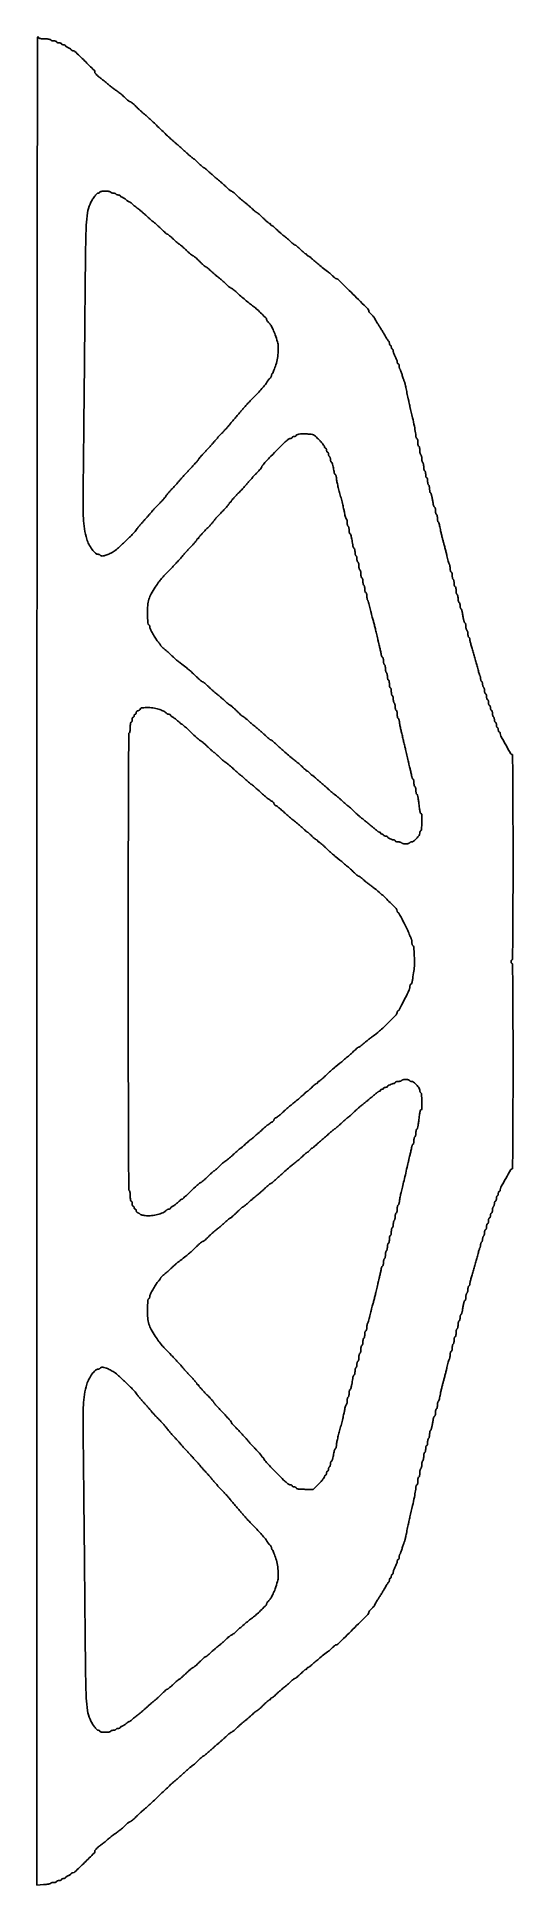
# Model space of a CAD drawing. Extents: x 0 to 485, y 28 to 1911.
import ezdxf

# ---------------------------------------------------------------- set-up
doc = ezdxf.new("R2010")
doc.units = 0

msp = doc.modelspace()

# ---------------------------------------------------------------- linework, layer by layer
for points in [[(0, 969.702607), (0, 28.405214), (6.75, 28.822939, 0.011854), (9.36083, 29.046748, 0.017985), (11.615104, 29.37636, 0.012932), (13.417242, 29.754854, 0.248882), (13.833333, 30.120332, -0.196629), (14.150328, 30.460251, -0.041935), (14.925521, 30.741598, -0.037909), (15.942138, 30.935586, -0.0282), (17.083333, 31, 0.032551), (18.200605, 31.072814, 0.050076), (19.143229, 31.29375, 0.064635), (19.794591, 31.61597, 0.250638), (20, 32, -0.226478), (20.182831, 32.382936, -0.074992), (20.734375, 32.70625, -0.057076), (21.542644, 32.926884, -0.038131), (22.5, 33, 0.038131), (23.457356, 33.073116, 0.057076), (24.265625, 33.29375, 0.074992), (24.817169, 33.617064, 0.226478), (25, 34, -0.191087), (25.151477, 34.381882, -0.088204), (25.5875, 34.70625, -0.068025), (26.234582, 34.926307, -0.048028), (27, 35, 0.042005), (27.765706, 35.06444, 0.061586), (28.4125, 35.258112, 0.080913), (28.85117, 35.542657, 0.211547), (29, 35.87868, -0.208074), (29.180943, 36.29466, -0.033695), (29.88125, 36.864273, -0.032352), (30.851056, 37.459931, -0.023358), (32, 38, 0.023358), (33.148944, 38.540069, 0.032352), (34.11875, 39.135727, 0.033695), (34.819057, 39.70534, 0.208074), (35, 40.12132, -0.184046), (35.127798, 40.45675, -0.090441), (35.493403, 40.741888, -0.070312), (36.03694, 40.935126, -0.05034), (36.679671, 41, 0.193369), (38.658003, 41.794814, 0.002496), (48.471212, 51.292049, 0.002444), (58.202867, 60.898342, 0.199327), (59, 62.818458, -0.167425), (59.403978, 63.991084, -0.028015), (60.995369, 65.807137, -0.02715), (63.242138, 67.862493, -0.018458), (66.002104, 69.959488, 0.010019), (67.577173, 71.114814, 0.005763), (69.430063, 72.566037, 0.005756), (71.2584, 74.067253, 0.009569), (72.759814, 75.379096, -0.008441), (74.182931, 76.6282, -0.006648), (75.764357, 77.933921, -0.006728), (77.266495, 79.108044, -0.016476), (78.410436, 79.919608, 0.014462), (81.701971, 82.234907, 0.009804), (85.319448, 85.051388, 0.009869), (88.684904, 87.891169, 0.020915), (91.15121, 90.246784, -0.020182), (92.251578, 91.300853, -0.024608), (93.365468, 92.191243, -0.024298), (94.355334, 92.834906, -0.132764), (94.966134, 93, 0.159238), (95.642669, 93.221066, 0.012454), (97.166476, 94.395313, 0.015986), (98.940201, 95.930492, 0.011518), (100.82251, 97.75, -0.007832), (102.946025, 99.833162, -0.005121), (105.456349, 102.171299, -0.005151), (107.950342, 104.400321, -0.009825), (110.007586, 106.131017, 0.013995), (112.408197, 108.185006, 0.003275), (116.31002, 111.764072, 0.003373), (120.745717, 115.942809, 0.003307), (125.154183, 120.208499, -0.003223), (129.545351, 124.458884, -0.003364), (133.929152, 128.59168, -0.003233), (137.764423, 132.112944, -0.014776), (140.065224, 134.077482, 0.008143), (142.142879, 135.804371, 0.003169), (144.961613, 138.257135, 0.003136), (147.980903, 140.95206, 0.003886), (150.756068, 143.5, -0.004394), (153.335265, 145.863196, -0.005552), (155.763481, 148.000782, -0.004451), (157.832355, 149.749828, -0.044093), (158.767622, 150.396279, 0.044555), (159.630568, 150.993921, 0.007444), (161.160685, 152.308182, 0.008106), (162.916383, 153.913723, 0.007108), (164.698911, 155.646279, -0.0077), (166.419623, 157.314794, -0.011324), (167.986308, 158.722363, -0.006814), (169.330373, 159.844558, -0.170649), (169.776316, 160.004319, 0.163407), (170.233929, 160.161022, 0.005513), (171.756168, 161.354428, 0.009894), (173.531601, 162.83688, 0.006678), (175.5, 164.594369, -0.003822), (177.739195, 166.616743, -0.002524), (180.341931, 168.908151, -0.00254), (182.894976, 171.110313, -0.004921), (184.961894, 172.84005, 0.00582), (186.954034, 174.513308, 0.003585), (189.261284, 176.526452, 0.003594), (191.514337, 178.55001, 0.006427), (193.332476, 180.25, -0.010755), (194.895703, 181.686486, -0.01498), (196.359046, 182.898437, -0.011349), (197.612622, 183.82993, -0.155319), (198.146898, 184, 0.162913), (198.687566, 184.180966, 0.009923), (200.046583, 185.248437, 0.01396), (201.632891, 186.621827, 0.009821), (203.342029, 188.25, -0.008689), (205.233628, 190.060178, -0.006546), (207.372834, 191.985938, -0.006621), (209.432128, 193.743833, -0.015154), (211.040511, 195, 0.012842), (212.663285, 196.255371, 0.005474), (214.772323, 198.014063, 0.005412), (216.982035, 199.939788, 0.00708), (218.957325, 201.75, -0.007693), (220.738621, 203.378416, -0.011252), (222.359967, 204.751563, -0.006869), (223.748221, 205.843438, -0.164645), (224.210788, 206, 0.177414), (224.681348, 206.172395, 0.004911), (226.353087, 207.615625, 0.009525), (228.294815, 209.392315, 0.006326), (230.456522, 211.5, -0.008651), (232.637994, 213.607262, -0.012547), (234.641033, 215.384375, -0.008174), (236.357637, 216.784673, -0.168548), (236.978261, 217, 0.096862), (237.368229, 217.076262, 0.097407), (237.699864, 217.29375, 0.09844), (237.921918, 217.618393, 0.101258), (238, 218, -0.107021), (238.08261, 218.381532, -0.099487), (238.31678, 218.70625, -0.09588), (238.666715, 218.923949, -0.091591), (239.078401, 219, 0.15268), (239.687576, 219.190458, 0.015563), (240.918553, 220.101562, 0.018308), (242.343485, 221.313756, 0.013613), (243.828401, 222.75, -0.011756), (245.524093, 224.402342, -0.007197), (247.596468, 226.273982, -0.007213), (249.703043, 228.069046, -0.012729), (251.5, 229.480575, 0.010604), (253.270139, 230.858912, 0.006598), (255.289479, 232.546, 0.006619), (257.238143, 234.263502, 0.011903), (258.783333, 235.730575, -0.013276), (260.109472, 236.982767, -0.017864), (261.378416, 238.039607, -0.015062), (262.472765, 238.83518, -0.150748), (263.007018, 239, 0.164466), (263.568791, 239.189922, 0.009764), (264.993015, 240.321875, 0.013859), (266.65502, 241.776028, 0.009722), (268.447368, 243.5, -0.010602), (270.245916, 245.223852, -0.014901), (271.926974, 246.678125, -0.011084), (273.368579, 247.799792, -0.161137), (273.973684, 248, 0.096416), (274.365406, 248.076245, 0.09729), (274.69852, 248.29375, 0.098538), (274.921552, 248.6184, 0.101724), (275, 249, -0.103674), (275.079978, 249.381574, -0.09892), (275.307102, 249.70625, -0.096788), (275.646398, 249.923826, -0.094588), (276.045455, 250, 0.123067), (276.593384, 250.136938, 0.024205), (277.47111, 250.660938, 0.024335), (278.458205, 251.388641, 0.020481), (279.430664, 252.25, -0.013805), (282.143927, 254.718691, -0.005484), (285.996875, 257.961746, -0.004836), (290.702307, 261.759234, -0.003273), (296.134971, 266, 0.008103), (297.543222, 267.121345, 0.005694), (299.092657, 268.426562, 0.005747), (300.547489, 269.710128, 0.01197), (301.645148, 270.75, -0.01096), (302.55127, 271.611898, -0.015302), (303.400927, 272.339062, -0.011627), (304.12977, 272.897765, -0.159011), (304.443115, 273, 0.19607), (306.538236, 273.85443, 0.001139), (321.871275, 288.924102, 0.001125), (337.144719, 304.071807, 0.199402), (338, 306.131153, -0.144761), (338.169771, 306.705248, -0.021134), (338.88125, 307.707528, -0.02243), (339.851257, 308.848866, -0.017541), (341, 310, 0.011152), (342.149238, 311.122578, 0.015705), (343.11875, 312.177104, 0.011866), (343.864745, 313.084141, 0.167684), (344, 313.476104, -0.13029), (344.121582, 313.934769, -0.002955), (345.265, 315.912706, -0.006435), (346.65612, 318.218101, -0.004288), (348.306382, 320.824894, 0.004132), (350.134135, 323.710071, 0.003263), (352.065577, 326.861063, 0.003299), (353.820643, 329.810493, 0.008176), (355.056382, 332, -0.009063), (356.047052, 333.748039, -0.012543), (357.0025, 335.276042, -0.009134), (357.846736, 336.504354, -0.133826), (358.25, 336.833333, 0.15923), (358.538485, 337.093607, 0.049842), (358.779687, 337.631771, 0.044078), (358.944732, 338.325242, 0.036404), (359, 339.083333, -0.050201), (359.073823, 339.816758, -0.070178), (359.29375, 340.436979, -0.090315), (359.61825, 340.854207, -0.184457), (360, 341, 0.191087), (360.381882, 341.151477, 0.088204), (360.70625, 341.5875, 0.068025), (360.926307, 342.234582, 0.048028), (361, 343, -0.048028), (361.073693, 343.765418, -0.068025), (361.29375, 344.4125, -0.088204), (361.618118, 344.848523, -0.191087), (362, 345, 0.188692), (362.381832, 345.149417, 0.088982), (362.70625, 345.578565, 0.068799), (362.926261, 346.215843, 0.048799), (363, 346.969584, -0.066235), (363.132463, 347.965141, -0.020615), (363.5875, 349.406597, -0.020208), (364.234469, 350.992166, -0.020986), (365, 352.5, 0.020986), (365.765531, 354.007834, 0.020208), (366.4125, 355.593403, 0.020615), (366.867537, 357.034859, 0.066235), (367, 358.030416, -0.048799), (367.073739, 358.784157, -0.068799), (367.29375, 359.421435, -0.088982), (367.618168, 359.850583, -0.188692), (368, 360, 0.213207), (368.38247, 360.170857, 0.080277), (368.70625, 360.675625, 0.061077), (368.926688, 361.419414, 0.041555), (369, 362.3, -0.032005), (369.060888, 363.25024, -0.030245), (369.242673, 364.203437, -0.031643), (369.508294, 365.026465, -0.085284), (369.82612, 365.55, 0.075357), (370.219944, 366.17078, 0.011221), (370.787876, 367.542812, 0.012412), (371.38647, 369.207447, 0.010408), (371.940102, 371, -0.004315), (372.492643, 372.869529, -0.004073), (373.087797, 374.765625, -0.00405), (373.642163, 376.436301, -0.014156), (374.038658, 377.5, 0.018342), (374.393675, 378.477343, 0.008072), (374.794557, 379.79375, 0.007976), (375.175302, 381.205057, 0.010608), (375.473512, 382.5, 0.000163), (375.806943, 384.105245, 0.000043), (376.339613, 386.675, 0.000044), (376.945392, 389.600001, 0.000045), (377.545459, 392.5, -0.001502), (378.169718, 395.473226, -0.001264), (378.848339, 398.61875, -0.001274), (379.482402, 401.487024, -0.003533), (379.947735, 403.5, 0.002608), (382.598483, 414.870931, 0.005777), (384.474244, 423.575097, 0.00597), (385.72087, 430.100689, 0.044235), (386, 433.249626, -0.034569), (386.072921, 434.303078, -0.052675), (386.29375, 435.192078, -0.068632), (386.616422, 435.803228, -0.241532), (387, 436, 0.295869), (387.387127, 436.251055, 0.04382), (387.70625, 437.175, 0.037669), (387.92761, 438.467056, 0.023598), (388, 440, -0.023598), (388.07239, 441.532944, -0.037669), (388.29375, 442.825, -0.04382), (388.612873, 443.748945, -0.295869), (389, 444, 0.293924), (389.38696, 444.248983, 0.044731), (389.70625, 445.157664, 0.038191), (389.927595, 446.43068, 0.023957), (390, 447.940983, -0.023552), (390.07325, 449.49521, -0.030444), (390.29375, 450.90585, -0.031293), (390.612194, 452.01959, -0.17067), (391, 452.5, 0.158284), (391.38656, 452.955916, 0.036095), (391.70625, 453.929939, 0.033884), (391.926564, 455.159953, 0.02738), (392, 456.5, -0.02738), (392.073436, 457.840047, -0.033884), (392.29375, 459.070061, -0.036095), (392.61344, 460.044084, -0.158284), (393, 460.5, 0.17067), (393.387806, 460.98041, 0.031293), (393.70625, 462.09415, 0.030444), (393.92675, 463.50479, 0.023552), (394, 465.059017, -0.023957), (394.072405, 466.56932, -0.038191), (394.29375, 467.842336, -0.044731), (394.61304, 468.751017, -0.293924), (395, 469, 0.277684), (395.385692, 469.232098, 0.052312), (395.70625, 470.028125, 0.042582), (395.927458, 471.158889, 0.027026), (396, 472.5, -0.027026), (396.072542, 473.841111, -0.042582), (396.29375, 474.971875, -0.052312), (396.614308, 475.767902, -0.277684), (397, 476, 0.275259), (397.385522, 476.229636, 0.053437), (397.70625, 477.010789, 0.043243), (397.927436, 478.122516, 0.027497), (398, 479.440983, -0.026918), (398.073414, 480.803639, -0.033489), (398.29375, 482.052725, -0.035556), (398.613307, 483.04134, -0.159713), (399, 483.5, 0.158284), (399.38656, 483.955916, 0.036095), (399.70625, 484.929939, 0.033884), (399.926564, 486.159953, 0.02738), (400, 487.5, -0.0244), (400.065195, 488.83515, -0.031238), (400.261294, 490.050002, -0.032422), (400.544827, 491.00953, -0.16782), (400.889512, 491.431715, 0.141945), (401.271355, 491.853942, 0.024812), (401.697061, 492.850822, 0.025189), (402.090575, 494.106847, 0.020254), (402.389512, 495.490732, -0.000012), (402.667351, 497.087616, -0.000007), (402.999682, 498.997277, -0.000007), (403.331913, 500.906058, -0.000012), (403.609406, 502.5, -0.023222), (403.907606, 503.840922, -0.034922), (404.301411, 504.971875, -0.037981), (404.726897, 505.787531, -0.259088), (405.109406, 506, 0.2913), (405.453834, 506.21927, 0.045959), (405.738388, 507.010789, 0.038897), (405.935498, 508.122324, 0.024443), (406, 509.440983, -0.026918), (406.073414, 510.803639, -0.033489), (406.29375, 512.052725, -0.035556), (406.613307, 513.04134, -0.159713), (407, 513.5, 0.159713), (407.386693, 513.95866, 0.035556), (407.70625, 514.947275, 0.033489), (407.926586, 516.196361, 0.026918), (408, 517.559017, -0.022888), (408.060399, 518.877767, -0.036627), (408.245192, 519.989211, -0.042003), (408.511274, 520.786969, -0.299749), (408.834695, 521, 0.315603), (409.208389, 521.261971, 0.014196), (409.729234, 522.835938, 0.019451), (410.24951, 524.854267, 0.012186), (410.707809, 527.25, -0.010433), (411.257486, 530.179002, -0.00519), (412.06968, 533.867188, -0.005149), (412.990612, 537.672725, -0.00754), (413.885759, 541, 0.003975), (414.820936, 544.379847, 0.002482), (415.865259, 548.353125, 0.00249), (416.855619, 552.279508, 0.004525), (417.620037, 555.5, -0.006151), (418.296043, 558.307356, -0.007193), (419.008531, 560.953827, -0.006437), (419.670843, 563.171292, -0.042952), (420.107392, 564.236431, 0.050914), (420.450549, 565.113142, 0.021401), (420.737797, 566.348022, 0.020909), (420.934526, 567.705325, 0.025537), (421, 568.986431, -0.031481), (421.072759, 570.14089, -0.048668), (421.29375, 571.114764, -0.062402), (421.6157, 571.789778, -0.255639), (422, 572, 0.275259), (422.385522, 572.229636, 0.053437), (422.70625, 573.010789, 0.043243), (422.927436, 574.122516, 0.027497), (423, 575.440983, -0.026918), (423.073414, 576.803639, -0.033489), (423.29375, 578.052725, -0.035556), (423.613307, 579.04134, -0.159713), (424, 579.5, 0.159713), (424.386693, 579.95866, 0.035556), (424.70625, 580.947275, 0.033489), (424.926586, 582.196361, 0.026918), (425, 583.559017, -0.027497), (425.072564, 584.877484, -0.043243), (425.29375, 585.989211, -0.053437), (425.614478, 586.770364, -0.275259), (426, 587, 0.295869), (426.387127, 587.251055, 0.04382), (426.70625, 588.175, 0.037669), (426.92761, 589.467056, 0.023598), (427, 591, -0.023598), (427.07239, 592.532944, -0.037669), (427.29375, 593.825, -0.04382), (427.612873, 594.748945, -0.295869), (428, 595, 0.295869), (428.387127, 595.251055, 0.04382), (428.70625, 596.175, 0.037669), (428.92761, 597.467056, 0.023598), (429, 599, -0.023598), (429.07239, 600.532944, -0.037669), (429.29375, 601.825, -0.04382), (429.612873, 602.748945, -0.295869), (430, 603, 0.251914), (430.384097, 603.206632, 0.064068), (430.70625, 603.863914, 0.049716), (430.9272, 604.81438, 0.032276), (431, 605.940983, -0.027995), (431.065347, 607.107183, -0.034403), (431.261294, 608.179541, -0.036797), (431.545813, 609.029351, -0.156404), (431.889512, 609.431715, 0.141945), (432.271355, 609.853942, 0.024812), (432.697061, 610.850822, 0.025189), (433.090575, 612.106847, 0.020254), (433.389512, 613.490732, -0.000012), (433.667351, 615.087616, -0.000007), (433.999682, 616.997277, -0.000007), (434.331913, 618.906058, -0.000012), (434.609406, 620.5, -0.023222), (434.907606, 621.840922, -0.034922), (435.301411, 622.971875, -0.037981), (435.726897, 623.787531, -0.259088), (436.109406, 624, 0.2913), (436.453834, 624.21927, 0.045959), (436.738388, 625.010789, 0.038897), (436.935498, 626.122324, 0.024443), (437, 627.440983, -0.026918), (437.073414, 628.803639, -0.033489), (437.29375, 630.052725, -0.035556), (437.613307, 631.04134, -0.159713), (438, 631.5, 0.144823), (438.385448, 631.931076, 0.04093), (438.70625, 632.783064, 0.037579), (438.926362, 633.85147, 0.032024), (439, 635, -0.032024), (439.073638, 636.14853, -0.037579), (439.29375, 637.216936, -0.04093), (439.614552, 638.068924, -0.144823), (440, 638.5, 0.111886), (440.383575, 638.876748, 0.050164), (440.70625, 639.509957, 0.046203), (440.925927, 640.277654, 0.046625), (441, 641.070275, -0.061036), (441.156105, 642.344307, -0.004116), (442.071188, 645.8973, -0.005864), (443.249855, 650.122677, -0.004358), (444.646596, 654.761258, 0.003379), (446.124736, 659.635567, 0.003288), (447.550711, 664.574034, 0.003243), (448.747237, 668.930586, 0.012223), (449.412193, 671.682263, -0.009811), (449.894374, 673.720607, -0.012916), (450.418218, 675.557968, -0.01039), (450.922651, 677.058267, -0.110514), (451.265597, 677.59893, 0.104707), (451.548686, 678.0341, 0.032181), (451.784269, 678.785683, 0.030628), (451.945883, 679.683127, 0.029242), (452, 680.60765, -0.040291), (452.073923, 681.523527, -0.042976), (452.29375, 682.395433, -0.047126), (452.615828, 683.103199, -0.124636), (453, 683.5, 0.128561), (453.384387, 683.903211, 0.04604), (453.70625, 684.636189, 0.041947), (453.926129, 685.542916, 0.038534), (454, 686.5, -0.038534), (454.073871, 687.457084, -0.041947), (454.29375, 688.363811, -0.04604), (454.615613, 689.096789, -0.128561), (455, 689.5, 0.146547), (455.385578, 689.934161, 0.040338), (455.70625, 690.8004, 0.037109), (455.926388, 691.887885, 0.031397), (456, 693.059017, -0.032276), (456.0728, 694.18562, -0.049716), (456.29375, 695.136086, -0.064068), (456.615903, 695.793368, -0.251914), (457, 696, 0.254951), (457.384262, 696.209557, 0.06271), (457.70625, 696.88125, 0.048861), (457.927234, 697.850749, 0.031626), (458, 699, -0.031626), (458.072766, 700.149251, -0.048861), (458.29375, 701.11875, -0.06271), (458.615738, 701.790443, -0.254951), (459, 702, 0.254951), (459.384262, 702.209557, 0.06271), (459.70625, 702.88125, 0.048861), (459.927234, 703.850749, 0.031626), (460, 705, -0.031626), (460.072766, 706.149251, -0.048861), (460.29375, 707.11875, -0.06271), (460.615738, 707.790443, -0.254951), (461, 708, 0.226478), (461.382936, 708.182831, 0.074992), (461.70625, 708.734375, 0.057076), (461.926884, 709.542644, 0.038131), (462, 710.5, -0.038131), (462.073116, 711.457356, -0.057076), (462.29375, 712.265625, -0.074992), (462.617064, 712.817169, -0.226478), (463, 713, 0.251914), (463.384097, 713.206632, 0.064068), (463.70625, 713.863914, 0.049716), (463.9272, 714.81438, 0.032276), (464, 715.940983, -0.031397), (464.073612, 717.112115, -0.037109), (464.29375, 718.1996, -0.040338), (464.614422, 719.065839, -0.146547), (465, 719.5, 0.130646), (465.384508, 719.906663, 0.045439), (465.70625, 720.653525, 0.041396), (465.926158, 721.57934, 0.037634), (466, 722.559017, -0.039081), (466.07317, 723.49372, -0.058208), (466.29375, 724.282961, -0.076538), (466.617207, 724.820624, -0.222681), (467, 725, 0.222681), (467.382793, 725.179376, 0.076538), (467.70625, 725.717039, 0.058208), (467.92683, 726.50628, 0.039081), (468, 727.440983, -0.037634), (468.073842, 728.42066, -0.041396), (468.29375, 729.346475, -0.045439), (468.615492, 730.093337, -0.130646), (469, 730.5, 0.111412), (469.383556, 730.876024, 0.050262), (469.70625, 731.50665, 0.046318), (469.925923, 732.270704, 0.046881), (470, 733.059017, -0.049547), (470.073784, 733.801778, -0.069539), (470.29375, 734.429836, -0.089706), (470.618213, 734.852535, -0.186414), (471, 735, 0.144882), (471.381344, 735.112869, 0.099368), (471.70625, 735.430202, 0.083567), (471.925211, 735.904682, 0.0665), (472, 736.464517, -0.123842), (472.718701, 739.321711, -0.005742), (477.588417, 748.144425, -0.003525), (482.804192, 757.193536, -0.266255), (484.211287, 758, 0.411939), (484.535649, 758.321851, 0.000056), (484.768316, 788.696875, 0.00118), (484.943324, 822.429401, 0.000707), (485, 862.5, 0.00063), (484.942159, 908.4348, 0.001763), (484.747608, 940.625, 0.000176), (484.490743, 966.514273, 0.411208), (484, 967, -0.191087), (483.618118, 967.151477, -0.088204), (483.29375, 967.5875, -0.068025), (483.073693, 968.234582, -0.048028), (483, 969, -0.048028), (483.073693, 969.765418, -0.068025), (483.29375, 970.4125, -0.088204), (483.618118, 970.848523, -0.191087), (484, 971, 0.411208), (484.490743, 971.485727, 0.000176), (484.747608, 997.375, 0.001763), (484.942159, 1029.5652, 0.00063), (485, 1075.5, 0.000707), (484.943324, 1115.570599, 0.00118), (484.768316, 1149.303125, 0.000056), (484.535649, 1179.678149, 0.411939), (484.211287, 1180, -0.266255), (482.804192, 1180.806464, -0.003525), (477.588417, 1189.855575, -0.005742), (472.718701, 1198.678289, -0.123842), (472, 1201.535483, 0.0665), (471.925211, 1202.095318, 0.083567), (471.70625, 1202.569798, 0.099368), (471.381344, 1202.887131, 0.144882), (471, 1203, -0.186414), (470.618213, 1203.147465, -0.089706), (470.29375, 1203.570164, -0.069539), (470.073784, 1204.198222, -0.049547), (470, 1204.940983, 0.046881), (469.925923, 1205.729296, 0.046318), (469.70625, 1206.49335, 0.050262), (469.383556, 1207.123976, 0.111412), (469, 1207.5, -0.130646), (468.615492, 1207.906663, -0.045439), (468.29375, 1208.653525, -0.041396), (468.073842, 1209.57934, -0.037634), (468, 1210.559017, 0.039081), (467.92683, 1211.49372, 0.058208), (467.70625, 1212.282961, 0.076538), (467.382793, 1212.820624, 0.222681), (467, 1213, -0.222681), (466.617207, 1213.179376, -0.076538), (466.29375, 1213.717039, -0.058208), (466.07317, 1214.50628, -0.039081), (466, 1215.440983, 0.037634), (465.926158, 1216.42066, 0.041396), (465.70625, 1217.346475, 0.045439), (465.384508, 1218.093337, 0.130646), (465, 1218.5, -0.146547), (464.614422, 1218.934161, -0.040338), (464.29375, 1219.8004, -0.037109), (464.073612, 1220.887885, -0.031397), (464, 1222.059017, 0.032276), (463.9272, 1223.18562, 0.049716), (463.70625, 1224.136086, 0.064068), (463.384097, 1224.793368, 0.251914), (463, 1225, -0.226478), (462.617064, 1225.182831, -0.074992), (462.29375, 1225.734375, -0.057076), (462.073116, 1226.542644, -0.038131), (462, 1227.5, 0.038131), (461.926884, 1228.457356, 0.057076), (461.70625, 1229.265625, 0.074992), (461.382936, 1229.817169, 0.226478), (461, 1230, -0.254951), (460.615738, 1230.209557, -0.06271), (460.29375, 1230.88125, -0.048861), (460.072766, 1231.850749, -0.031626), (460, 1233, 0.031626), (459.927234, 1234.149251, 0.048861), (459.70625, 1235.11875, 0.06271), (459.384262, 1235.790443, 0.254951), (459, 1236, -0.254951), (458.615738, 1236.209557, -0.06271), (458.29375, 1236.88125, -0.048861), (458.072766, 1237.850749, -0.031626), (458, 1239, 0.031626), (457.927234, 1240.149251, 0.048861), (457.70625, 1241.11875, 0.06271), (457.384262, 1241.790443, 0.254951), (457, 1242, -0.251914), (456.615903, 1242.206632, -0.064068), (456.29375, 1242.863914, -0.049716), (456.0728, 1243.81438, -0.032276), (456, 1244.940983, 0.031397), (455.926388, 1246.112115, 0.037109), (455.70625, 1247.1996, 0.040338), (455.385578, 1248.065839, 0.146547), (455, 1248.5, -0.128561), (454.615613, 1248.903211, -0.04604), (454.29375, 1249.636189, -0.041947), (454.073871, 1250.542916, -0.038534), (454, 1251.5, 0.038534), (453.926129, 1252.457084, 0.041947), (453.70625, 1253.363811, 0.04604), (453.384387, 1254.096789, 0.128561), (453, 1254.5, -0.124636), (452.615828, 1254.896801, -0.047126), (452.29375, 1255.604567, -0.042976), (452.073923, 1256.476473, -0.040291), (452, 1257.39235, 0.029242), (451.945883, 1258.316873, 0.030628), (451.784269, 1259.214317, 0.032181), (451.548686, 1259.9659, 0.104707), (451.265597, 1260.40107, -0.110514), (450.922651, 1260.941733, -0.01039), (450.418218, 1262.442032, -0.012916), (449.894374, 1264.279393, -0.009811), (449.412193, 1266.317737, 0.012223), (448.747237, 1269.069414, 0.003243), (447.550711, 1273.425966, 0.003288), (446.124736, 1278.364433, 0.003379), (444.646596, 1283.238742, -0.004358), (443.249855, 1287.877323, -0.005864), (442.071188, 1292.1027, -0.004116), (441.156105, 1295.655693, -0.061036), (441, 1296.929725, 0.046625), (440.925927, 1297.722346, 0.046203), (440.70625, 1298.490043, 0.050164), (440.383575, 1299.123252, 0.111886), (440, 1299.5, -0.144823), (439.614552, 1299.931076, -0.04093), (439.29375, 1300.783064, -0.037579), (439.073638, 1301.85147, -0.032024), (439, 1303, 0.032024), (438.926362, 1304.14853, 0.037579), (438.70625, 1305.216936, 0.04093), (438.385448, 1306.068924, 0.144823), (438, 1306.5, -0.159713), (437.613307, 1306.95866, -0.035556), (437.29375, 1307.947275, -0.033489), (437.073414, 1309.196361, -0.026918), (437, 1310.559017, 0.024443), (436.935498, 1311.877676, 0.038897), (436.738388, 1312.989211, 0.045959), (436.453834, 1313.78073, 0.2913), (436.109406, 1314, -0.259088), (435.726897, 1314.212469, -0.037981), (435.301411, 1315.028125, -0.034922), (434.907606, 1316.159078, -0.023222), (434.609406, 1317.5, -0.000012), (434.331913, 1319.093942, -0.000007), (433.999682, 1321.002723, -0.000007), (433.667351, 1322.912384, -0.000012), (433.389512, 1324.509268, 0.020254), (433.090575, 1325.893153, 0.025189), (432.697061, 1327.149178, 0.024812), (432.271355, 1328.146058, 0.141945), (431.889512, 1328.568285, -0.156404), (431.545813, 1328.970649, -0.036797), (431.261294, 1329.820459, -0.034403), (431.065347, 1330.892817, -0.027995), (431, 1332.059017, 0.032276), (430.9272, 1333.18562, 0.049716), (430.70625, 1334.136086, 0.064068), (430.384097, 1334.793368, 0.251914), (430, 1335, -0.295869), (429.612873, 1335.251055, -0.04382), (429.29375, 1336.175, -0.037669), (429.07239, 1337.467056, -0.023598), (429, 1339, 0.023598), (428.92761, 1340.532944, 0.037669), (428.70625, 1341.825, 0.04382), (428.387127, 1342.748945, 0.295869), (428, 1343, -0.295869), (427.612873, 1343.251055, -0.04382), (427.29375, 1344.175, -0.037669), (427.07239, 1345.467056, -0.023598), (427, 1347, 0.023598), (426.92761, 1348.532944, 0.037669), (426.70625, 1349.825, 0.04382), (426.387127, 1350.748945, 0.295869), (426, 1351, -0.275259), (425.614478, 1351.229636, -0.053437), (425.29375, 1352.010789, -0.043243), (425.072564, 1353.122516, -0.027497), (425, 1354.440983, 0.026918), (424.926586, 1355.803639, 0.033489), (424.70625, 1357.052725, 0.035556), (424.386693, 1358.04134, 0.159713), (424, 1358.5, -0.159713), (423.613307, 1358.95866, -0.035556), (423.29375, 1359.947275, -0.033489), (423.073414, 1361.196361, -0.026918), (423, 1362.559017, 0.027497), (422.927436, 1363.877484, 0.043243), (422.70625, 1364.989211, 0.053437), (422.385522, 1365.770364, 0.275259), (422, 1366, -0.255639), (421.6157, 1366.210222, -0.062402), (421.29375, 1366.885236, -0.048668), (421.072759, 1367.85911, -0.031481), (421, 1369.013569, 0.025537), (420.934526, 1370.294675, 0.020909), (420.737797, 1371.651978, 0.021401), (420.450549, 1372.886858, 0.050914), (420.107392, 1373.763569, -0.042952), (419.670843, 1374.828708, -0.006437), (419.008531, 1377.046173, -0.007193), (418.296043, 1379.692644, -0.006151), (417.620037, 1382.5, 0.004525), (416.855619, 1385.720492, 0.00249), (415.865259, 1389.646875, 0.002482), (414.820936, 1393.620153, 0.003975), (413.885759, 1397, -0.00754), (412.990612, 1400.327275, -0.005149), (412.06968, 1404.132812, -0.00519), (411.257486, 1407.820998, -0.010433), (410.707809, 1410.75, 0.012186), (410.24951, 1413.145733, 0.019451), (409.729234, 1415.164062, 0.014196), (409.208389, 1416.738029, 0.315603), (408.834695, 1417, -0.299749), (408.511274, 1417.213031, -0.042003), (408.245192, 1418.010789, -0.036627), (408.060399, 1419.122233, -0.022888), (408, 1420.440983, 0.026918), (407.926586, 1421.803639, 0.033489), (407.70625, 1423.052725, 0.035556), (407.386693, 1424.04134, 0.159713), (407, 1424.5, -0.159713), (406.613307, 1424.95866, -0.035556), (406.29375, 1425.947275, -0.033489), (406.073414, 1427.196361, -0.026918), (406, 1428.559017, 0.024443), (405.935498, 1429.877676, 0.038897), (405.738388, 1430.989211, 0.045959), (405.453834, 1431.78073, 0.2913), (405.109406, 1432, -0.259088), (404.726897, 1432.212469, -0.037981), (404.301411, 1433.028125, -0.034922), (403.907606, 1434.159078, -0.023222), (403.609406, 1435.5, -0.000012), (403.331913, 1437.093942, -0.000007), (402.999682, 1439.002723, -0.000007), (402.667351, 1440.912384, -0.000012), (402.389512, 1442.509268, 0.020254), (402.090575, 1443.893153, 0.025189), (401.697061, 1445.149178, 0.024812), (401.271355, 1446.146058, 0.141945), (400.889512, 1446.568285, -0.16782), (400.544827, 1446.99047, -0.032422), (400.261294, 1447.949998, -0.031238), (400.065195, 1449.16485, -0.0244), (400, 1450.5, 0.02738), (399.926564, 1451.840047, 0.033884), (399.70625, 1453.070061, 0.036095), (399.38656, 1454.044084, 0.158284), (399, 1454.5, -0.159713), (398.613307, 1454.95866, -0.035556), (398.29375, 1455.947275, -0.033489), (398.073414, 1457.196361, -0.026918), (398, 1458.559017, 0.027497), (397.927436, 1459.877484, 0.043243), (397.70625, 1460.989211, 0.053437), (397.385522, 1461.770364, 0.275259), (397, 1462, -0.277684), (396.614308, 1462.232098, -0.052312), (396.29375, 1463.028125, -0.042582), (396.072542, 1464.158889, -0.027026), (396, 1465.5, 0.027026), (395.927458, 1466.841111, 0.042582), (395.70625, 1467.971875, 0.052312), (395.385692, 1468.767902, 0.277684), (395, 1469, -0.293924), (394.61304, 1469.248983, -0.044731), (394.29375, 1470.157664, -0.038191), (394.072405, 1471.43068, -0.023957), (394, 1472.940983, 0.023552), (393.92675, 1474.49521, 0.030444), (393.70625, 1475.90585, 0.031293), (393.387806, 1477.01959, 0.17067), (393, 1477.5, -0.158284), (392.61344, 1477.955916, -0.036095), (392.29375, 1478.929939, -0.033884), (392.073436, 1480.159953, -0.02738), (392, 1481.5, 0.02738), (391.926564, 1482.840047, 0.033884), (391.70625, 1484.070061, 0.036095), (391.38656, 1485.044084, 0.158284), (391, 1485.5, -0.17067), (390.612194, 1485.98041, -0.031293), (390.29375, 1487.09415, -0.030444), (390.07325, 1488.50479, -0.023552), (390, 1490.059017, 0.023957), (389.927595, 1491.56932, 0.038191), (389.70625, 1492.842336, 0.044731), (389.38696, 1493.751017, 0.293924), (389, 1494, -0.295869), (388.612873, 1494.251055, -0.04382), (388.29375, 1495.175, -0.037669), (388.07239, 1496.467056, -0.023598), (388, 1498, 0.023598), (387.92761, 1499.532944, 0.037669), (387.70625, 1500.825, 0.04382), (387.387127, 1501.748945, 0.295869), (387, 1502, -0.241532), (386.616422, 1502.196772, -0.068632), (386.29375, 1502.807922, -0.052675), (386.072921, 1503.696922, -0.034569), (386, 1504.750374, 0.044235), (385.72087, 1507.899311, 0.00597), (384.474244, 1514.424903, 0.005777), (382.598483, 1523.129069, 0.002608), (379.947735, 1534.5, -0.003533), (379.482402, 1536.512976, -0.001274), (378.848339, 1539.38125, -0.001264), (378.169718, 1542.526774, -0.001502), (377.545459, 1545.5, 0.000045), (376.945392, 1548.399999, 0.000044), (376.339613, 1551.325, 0.000043), (375.806943, 1553.894755, 0.000163), (375.473512, 1555.5, 0.010608), (375.175302, 1556.794943, 0.007976), (374.794557, 1558.20625, 0.008072), (374.393675, 1559.522657, 0.018342), (374.038658, 1560.5, -0.014156), (373.642163, 1561.563699, -0.00405), (373.087797, 1563.234375, -0.004073), (372.492643, 1565.130471, -0.004315), (371.940102, 1567, 0.010408), (371.38647, 1568.792553, 0.012412), (370.787876, 1570.457187, 0.011221), (370.219944, 1571.82922, 0.075357), (369.82612, 1572.45, -0.085284), (369.508294, 1572.973535, -0.031643), (369.242673, 1573.796563, -0.030245), (369.060888, 1574.74976, -0.032005), (369, 1575.7, 0.041555), (368.926688, 1576.580586, 0.061077), (368.70625, 1577.324375, 0.080277), (368.38247, 1577.829143, 0.213207), (368, 1578, -0.188692), (367.618168, 1578.149417, -0.088982), (367.29375, 1578.578565, -0.068799), (367.073739, 1579.215843, -0.048799), (367, 1579.969584, 0.066235), (366.867537, 1580.965141, 0.020615), (366.4125, 1582.406597, 0.020208), (365.765531, 1583.992166, 0.020986), (365, 1585.5, -0.020986), (364.234469, 1587.007834, -0.020208), (363.5875, 1588.593403, -0.020615), (363.132463, 1590.034859, -0.066235), (363, 1591.030416, 0.048799), (362.926261, 1591.784157, 0.068799), (362.70625, 1592.421435, 0.088982), (362.381832, 1592.850583, 0.188692), (362, 1593, -0.191087), (361.618118, 1593.151477, -0.088204), (361.29375, 1593.5875, -0.068025), (361.073693, 1594.234582, -0.048028), (361, 1595, 0.048028), (360.926307, 1595.765418, 0.068025), (360.70625, 1596.4125, 0.088204), (360.381882, 1596.848523, 0.191087), (360, 1597, -0.184457), (359.61825, 1597.145793, -0.090315), (359.29375, 1597.563021, -0.070178), (359.073823, 1598.183242, -0.050201), (359, 1598.916667, 0.036404), (358.944732, 1599.674758, 0.044078), (358.779688, 1600.368229, 0.049842), (358.538485, 1600.906393, 0.15923), (358.25, 1601.166667, -0.133826), (357.846736, 1601.495646, -0.009134), (357.0025, 1602.723958, -0.012543), (356.047052, 1604.251961, -0.009063), (355.056382, 1606, 0.008176), (353.820643, 1608.189507, 0.003299), (352.065577, 1611.138937, 0.003263), (350.134135, 1614.289929, 0.004132), (348.306382, 1617.175106, -0.004288), (346.65612, 1619.781899, -0.006435), (345.265, 1622.087294, -0.002955), (344.121582, 1624.065231, -0.13029), (344, 1624.523896, 0.167684), (343.864745, 1624.915859, 0.011866), (343.11875, 1625.822896, 0.015705), (342.149238, 1626.877422, 0.011152), (341, 1628, -0.017541), (339.851257, 1629.151134, -0.02243), (338.88125, 1630.292472, -0.021134), (338.169771, 1631.294752, -0.144761), (338, 1631.868847, 0.199402), (337.144719, 1633.928193, 0.001125), (321.871275, 1649.075898, 0.001139), (306.538236, 1664.14557, 0.19607), (304.443115, 1665, -0.159011), (304.12977, 1665.102235, -0.011627), (303.400927, 1665.660938, -0.015302), (302.55127, 1666.388102, -0.01096), (301.645148, 1667.25, 0.01197), (300.547489, 1668.289872, 0.005747), (299.092657, 1669.573437, 0.005694), (297.543222, 1670.878655, 0.008103), (296.134971, 1672, -0.003273), (290.702307, 1676.240766, -0.004836), (285.996875, 1680.038254, -0.005484), (282.143927, 1683.281309, -0.013805), (279.430664, 1685.75, 0.020481), (278.458205, 1686.611359, 0.024335), (277.47111, 1687.339062, 0.024205), (276.593384, 1687.863062, 0.123067), (276.045455, 1688, -0.094588), (275.646398, 1688.076174, -0.096788), (275.307102, 1688.29375, -0.09892), (275.079978, 1688.618426, -0.103674), (275, 1689, 0.101724), (274.921552, 1689.3816, 0.098538), (274.69852, 1689.70625, 0.09729), (274.365406, 1689.923755, 0.096416), (273.973684, 1690, -0.161137), (273.368579, 1690.200208, -0.011084), (271.926974, 1691.321875, -0.014901), (270.245916, 1692.776148, -0.010602), (268.447368, 1694.5, 0.009722), (266.65502, 1696.223972, 0.013859), (264.993015, 1697.678125, 0.009764), (263.568791, 1698.810078, 0.164466), (263.007018, 1699, -0.150748), (262.472765, 1699.16482, -0.015062), (261.378416, 1699.960393, -0.017864), (260.109472, 1701.017233, -0.013276), (258.783333, 1702.269425, 0.011903), (257.238143, 1703.736498, 0.006619), (255.289479, 1705.454, 0.006598), (253.270139, 1707.141088, 0.010604), (251.5, 1708.519425, -0.012729), (249.703043, 1709.930954, -0.007213), (247.596468, 1711.726018, -0.007197), (245.524093, 1713.597658, -0.011756), (243.828401, 1715.25, 0.013613), (242.343485, 1716.686244, 0.018308), (240.918553, 1717.898438, 0.015563), (239.687576, 1718.809542, 0.15268), (239.078401, 1719, -0.091591), (238.666715, 1719.076051, -0.09588), (238.31678, 1719.29375, -0.099487), (238.08261, 1719.618468, -0.107021), (238, 1720, 0.101258), (237.921918, 1720.381607, 0.09844), (237.699864, 1720.70625, 0.097407), (237.368229, 1720.923738, 0.096862), (236.978261, 1721, -0.168548), (236.357637, 1721.215327, -0.008174), (234.641033, 1722.615625, -0.012547), (232.637994, 1724.392738, -0.008651), (230.456522, 1726.5, 0.006326), (228.294815, 1728.607685, 0.009525), (226.353087, 1730.384375, 0.004911), (224.681348, 1731.827605, 0.177414), (224.210788, 1732, -0.164645), (223.748221, 1732.156562, -0.006869), (222.359967, 1733.248437, -0.011252), (220.738621, 1734.621584, -0.007693), (218.957325, 1736.25, 0.00708), (216.982035, 1738.060212, 0.005412), (214.772323, 1739.985938, 0.005474), (212.663285, 1741.744629, 0.012842), (211.040511, 1743, -0.015154), (209.432128, 1744.256167, -0.006621), (207.372834, 1746.014062, -0.006546), (205.233628, 1747.939822, -0.008689), (203.342029, 1749.75, 0.009821), (201.632891, 1751.378173, 0.01396), (200.046583, 1752.751563, 0.009923), (198.687566, 1753.819034, 0.162913), (198.146898, 1754, -0.155319), (197.612622, 1754.17007, -0.011349), (196.359046, 1755.101562, -0.01498), (194.895703, 1756.313514, -0.010755), (193.332476, 1757.75, 0.006427), (191.514337, 1759.44999, 0.003594), (189.261284, 1761.473548, 0.003585), (186.954034, 1763.486692, 0.00582), (184.961894, 1765.15995, -0.004921), (182.894976, 1766.889687, -0.00254), (180.341931, 1769.091849, -0.002524), (177.739195, 1771.383257, -0.003822), (175.5, 1773.405631, 0.006678), (173.531601, 1775.16312, 0.009894), (171.756168, 1776.645572, 0.005513), (170.233929, 1777.838978, 0.163407), (169.776316, 1777.995681, -0.170649), (169.330373, 1778.155442, -0.006814), (167.986308, 1779.277637, -0.011324), (166.419623, 1780.685206, -0.0077), (164.698911, 1782.353721, 0.007108), (162.916383, 1784.086277, 0.008106), (161.160685, 1785.691818, 0.007444), (159.630568, 1787.006079, 0.044555), (158.767622, 1787.603721, -0.044093), (157.832355, 1788.250172, -0.004451), (155.763481, 1789.999218, -0.005552), (153.335265, 1792.136804, -0.004394), (150.756068, 1794.5, 0.003886), (147.980903, 1797.04794, 0.003136), (144.961613, 1799.742865, 0.003169), (142.142879, 1802.195629, 0.008143), (140.065224, 1803.922518, -0.014776), (137.764423, 1805.887056, -0.003233), (133.929152, 1809.40832, -0.003364), (129.545351, 1813.541116, -0.003223), (125.154183, 1817.791501, 0.003307), (120.745717, 1822.057191, 0.003373), (116.31002, 1826.235928, 0.003275), (112.408197, 1829.814994, 0.013995), (110.007586, 1831.868983, -0.009825), (107.950342, 1833.599679, -0.005151), (105.456349, 1835.828701, -0.005121), (102.946025, 1838.166838, -0.007832), (100.82251, 1840.25, 0.011518), (98.940201, 1842.069508, 0.015986), (97.166476, 1843.604687, 0.012454), (95.642669, 1844.778934, 0.159238), (94.966134, 1845, -0.132764), (94.355334, 1845.165094, -0.024298), (93.365468, 1845.808757, -0.024608), (92.251578, 1846.699147, -0.020182), (91.15121, 1847.753216, 0.020915), (88.684904, 1850.108831, 0.009869), (85.319448, 1852.948612, 0.009804), (81.701971, 1855.765093, 0.014462), (78.410436, 1858.080392, -0.016476), (77.266495, 1858.891956, -0.006728), (75.764357, 1860.066079, -0.006648), (74.182931, 1861.3718, -0.008441), (72.759814, 1862.620904, 0.009569), (71.2584, 1863.932747, 0.005756), (69.430063, 1865.433963, 0.005763), (67.577173, 1866.885186, 0.010019), (66.002104, 1868.040512, -0.018458), (63.242138, 1870.137507, -0.02715), (60.995369, 1872.192863, -0.028015), (59.403978, 1874.008916, -0.167425), (59, 1875.181542, 0.199327), (58.202867, 1877.101658, 0.002444), (48.471212, 1886.707951, 0.002496), (38.658003, 1896.205186, 0.193369), (36.679671, 1897, -0.05034), (36.03694, 1897.064874, -0.070312), (35.493403, 1897.258112, -0.090441), (35.127798, 1897.54325, -0.184046), (35, 1897.87868, 0.208074), (34.819057, 1898.29466, 0.033695), (34.11875, 1898.864273, 0.032352), (33.148944, 1899.459931, 0.023358), (32, 1900, -0.023358), (30.851056, 1900.540069, -0.032352), (29.88125, 1901.135727, -0.033695), (29.180943, 1901.70534, -0.208074), (29, 1902.12132, 0.211547), (28.85117, 1902.457343, 0.080913), (28.4125, 1902.741888, 0.061586), (27.765706, 1902.93556, 0.042005), (27, 1903, -0.048028), (26.234582, 1903.073693, -0.068025), (25.5875, 1903.29375, -0.088204), (25.151477, 1903.618118, -0.191087), (25, 1904, 0.226478), (24.817169, 1904.382936, 0.074992), (24.265625, 1904.70625, 0.057076), (23.457356, 1904.926884, 0.038131), (22.5, 1905, -0.038131), (21.542644, 1905.073116, -0.057076), (20.734375, 1905.29375, -0.074992), (20.182831, 1905.617064, -0.226478), (20, 1906, 0.254951), (19.790443, 1906.384262, 0.06271), (19.11875, 1906.70625, 0.048861), (18.149251, 1906.927234, 0.031626), (17, 1907, -0.031626), (15.850749, 1907.072766, -0.048861), (14.88125, 1907.29375, -0.06271), (14.209557, 1907.615738, -0.254951), (14, 1908, 0.339565), (13.696775, 1908.395008, 0.024068), (12.25, 1908.708333, 0.025878), (10.316313, 1908.928566, 0.015416), (8, 1909, -0.015416), (5.683687, 1909.071434, -0.025878), (3.75, 1909.291667, -0.024068), (2.303225, 1909.604992, -0.339565), (2, 1910, 0.099038), (1.923658, 1910.381638, 0.097945), (1.70625, 1910.70625, 0.097945), (1.381638, 1910.923658, 0.099038), (1, 1911, 0.4139), (0.501058, 1910.501593, 0.000002), (0.250266, 1675.425652, 0.000197), (0.057093, 1386.338018, 0.000069)], [(75, 1753, 0.222681), (75.179376, 1752.617207, 0.076538), (75.717039, 1752.29375, 0.058208), (76.50628, 1752.07317, 0.039081), (77.440983, 1752, -0.037634), (78.42066, 1751.926158, -0.041396), (79.346475, 1751.70625, -0.045439), (80.093337, 1751.384508, -0.130646), (80.5, 1751, 0.111412), (80.876024, 1750.616444, 0.050262), (81.50665, 1750.29375, 0.046318), (82.270704, 1750.074077, 0.046881), (83.059017, 1750, -0.049547), (83.801778, 1749.926216, -0.069539), (84.429836, 1749.70625, -0.089706), (84.852535, 1749.381787, -0.186414), (85, 1749, 0.124164), (85.096215, 1748.618522, 0.100671), (85.367188, 1748.293391, 0.090501), (85.772496, 1748.074685, 0.078495), (86.25, 1747.998779, -0.11317), (86.91151, 1747.846429, -0.022469), (87.986315, 1747.2639, -0.022734), (89.201467, 1746.455451, -0.019441), (90.405539, 1745.498779, 0.01258), (91.576648, 1744.541797, 0.016637), (92.692284, 1743.734016, 0.014047), (93.649444, 1743.1268, 0.135122), (94.110085, 1743, -0.137912), (94.550573, 1742.876147, -0.018519), (95.36107, 1742.339062, -0.02024), (96.293147, 1741.611586, -0.015773), (97.246751, 1740.75, 0.01354), (98.371531, 1739.724596, 0.006816), (99.842558, 1738.489324, 0.006763), (101.398823, 1737.252948, 0.009967), (102.80087, 1736.213657, -0.01628), (104.40823, 1734.990436, -0.005334), (106.696554, 1733.087381, -0.005307), (109.19345, 1730.919346, -0.005974), (111.546045, 1728.781625, 0.004448), (113.824996, 1726.698084, 0.004693), (116.100658, 1724.69268, 0.004494), (118.093788, 1723.000281, 0.021113), (119.287381, 1722.087673, -0.026368), (120.466609, 1721.166263, -0.00571), (122.398616, 1719.446237, -0.005941), (124.591163, 1717.400718, -0.005651), (126.771739, 1715.269705, 0.008057), (128.857814, 1713.250578, 0.011797), (130.762689, 1711.547976, 0.007309), (132.396058, 1710.196666, 0.170771), (132.955084, 1710, -0.166636), (133.513554, 1709.808562, -0.007649), (135.106816, 1708.53125, -0.012025), (136.967002, 1706.915724, -0.008268), (139, 1705, 0.006703), (141.020565, 1703.084013, 0.010003), (142.842188, 1701.46875, 0.005447), (144.40722, 1700.165115, 0.172592), (144.871311, 1700, -0.175599), (145.345569, 1699.828143, -0.003938), (147.221897, 1698.2375, -0.008404), (149.396877, 1696.29942, -0.005528), (151.836965, 1694, 0.007399), (154.295006, 1691.700972, 0.010904), (156.525889, 1689.7625, 0.006423), (158.43848, 1688.213561, 0.168539), (159.054048, 1688, -0.169587), (159.657645, 1687.789214, -0.007777), (161.368458, 1686.384375, -0.012206), (163.364326, 1684.60731, -0.00838), (165.543478, 1682.5, 0.00649), (167.706569, 1680.392345, 0.009746), (169.652606, 1678.615625, 0.005128), (171.327134, 1677.175732, 0.176795), (171.808593, 1677, -0.163298), (172.282248, 1676.841068, -0.007087), (173.681288, 1675.751563, -0.01143), (175.315943, 1674.378388, -0.00784), (177.109308, 1672.75, 0.006453), (179.091854, 1670.939772, 0.004967), (181.300115, 1669.014062, 0.005024), (183.400584, 1667.254989, 0.011927), (185.006741, 1666, -0.014563), (186.596713, 1664.744106, -0.006309), (188.641046, 1662.985938, -0.006236), (190.769794, 1661.060191, -0.008235), (192.657971, 1659.25, 0.011365), (194.377497, 1657.622024, 0.015756), (195.995693, 1656.248437, 0.012236), (197.384594, 1655.197314, 0.157116), (197.997018, 1655, -0.150038), (198.610037, 1654.811811, -0.01247), (199.979916, 1653.8325, -0.015767), (201.577866, 1652.547895, -0.011502), (203.273334, 1651.025534, 0.007039), (207.588813, 1647.080538, 0.006451), (212.139747, 1643.14031, 0.006678), (216.567811, 1639.505404, 0.010307), (220.5, 1636.495138, -0.025709), (224.391219, 1633.321528, -0.012607), (229.024306, 1628.911028, -0.006003), (233.437786, 1624.384806, -0.192522), (234, 1622.9788, 0.134837), (234.131242, 1622.50098, 0.021258), (234.669184, 1621.677437, 0.022293), (235.405827, 1620.739395, 0.017829), (236.278073, 1619.795455, -0.058903), (238.474358, 1616.988406, -0.031093), (240.536081, 1613.067454, -0.023057), (242.649294, 1607.711731, -0.009612), (245.022969, 1600.313978, -0.063676), (245.833713, 1595.417312, -0.031004), (245.674483, 1589.071602, -0.029266), (244.662105, 1582.167197, -0.030174), (242.856793, 1575.5, -0.007633), (241.899316, 1572.793506, -0.011359), (240.971995, 1570.458333, -0.006594), (240.131292, 1568.544587, -0.183382), (239.75, 1568.166667, 0.137972), (239.4623, 1567.928036, 0.056323), (239.220312, 1567.476122, 0.049973), (239.055523, 1566.901386, 0.044872), (239, 1566.283962, -0.091292), (238.869398, 1565.574625, -0.040754), (238.458612, 1564.714638, -0.038556), (237.86219, 1563.850582, -0.042352), (237.156977, 1563.117295, 0.029677), (236.362922, 1562.332405, 0.017056), (235.498074, 1561.30093, 0.017), (234.697075, 1560.20153, 0.027089), (234.097721, 1559.205021, -0.045871), (232.676113, 1557.030449, -0.013443), (230.109529, 1553.968181, -0.007718), (225.870087, 1549.324134, -0.001469), (218, 1541.014827, 0.002896), (214.966884, 1537.794073, 0.003148), (212.055167, 1534.626369, 0.002958), (209.594391, 1531.88275, 0.015408), (208.294185, 1530.321353, -0.007253), (207.205728, 1528.970026, -0.003124), (205.717169, 1527.198516, -0.00309), (204.108664, 1525.33186, -0.004082), (202.618892, 1523.65232, 0.005314), (201.120595, 1521.954761, 0.003844), (199.48569, 1520.032585, 0.003882), (197.960431, 1518.182127, 0.008437), (196.824707, 1516.732942, -0.016381), (195.560324, 1515.171333, -0.004884), (193.530665, 1512.871775, -0.004893), (191.199305, 1510.332262, -0.005273), (188.87543, 1507.90199, 0.005772), (186.438792, 1505.34869, 0.004105), (183.76467, 1502.433345, 0.004144), (181.258462, 1499.608905, 0.008796), (179.37543, 1497.372792, -0.008433), (177.516807, 1495.162404, -0.004219), (175.09622, 1492.427274, -0.004187), (172.542785, 1489.637952, -0.006167), (170.25, 1487.235205, 0.003677), (168.237639, 1485.14725, 0.005771), (166.542188, 1483.320241, 0.001889), (165.106809, 1481.72516, 0.184287), (165, 1481.445211, -0.173379), (164.726282, 1480.679577, -0.006359), (162.711029, 1478.284108, -0.009304), (159.924242, 1475.174687, -0.003726), (156, 1471.019266, 0.003978), (153.591074, 1468.465853, 0.002723), (150.895085, 1465.530322, 0.002745), (148.328186, 1462.673257, 0.005555), (146.34497, 1460.390759, -0.004552), (144.355903, 1458.092227, -0.002192), (141.766958, 1455.180786, -0.002173), (139.040449, 1452.168024, -0.003113), (136.59497, 1449.522553, 0.005873), (134.450872, 1447.177266, 0.008853), (132.643523, 1445.079484, 0.004407), (131.169787, 1443.274255, 0.170584), (131, 1442.791072, -0.179704), (130.821067, 1442.309293, -0.004007), (129.164062, 1440.417129, -0.00855), (127.145248, 1438.225381, -0.005615), (124.75, 1435.768422, 0.004448), (122.192488, 1433.157246, 0.004419), (119.676196, 1430.495334, 0.004335), (117.517088, 1428.129655, 0.01718), (116.254072, 1426.620221, -0.010614), (115.056363, 1425.15004, -0.003245), (113.184514, 1422.978159, -0.003247), (111.056413, 1420.572819, -0.003545), (108.95837, 1418.265384, 0.006554), (106.900993, 1415.975137, 0.006466), (104.89491, 1413.621499, 0.006373), (103.191289, 1411.515514, 0.024582), (102.216488, 1410.145066, -0.051494), (99.110493, 1406.240782, -0.006055), (91.229959, 1398.385755, -0.006839), (83.16824, 1390.754268, -0.038182), (78.5, 1387.071115, -0.033107), (74.335433, 1384.656301, -0.039943), (70.136533, 1382.981947, -0.042956), (66.584566, 1382.210995, -0.23237), (64.76997, 1382.83003, 0.049632), (64.223176, 1383.27785, 0.037937), (63.548451, 1383.656321, 0.03892), (62.854767, 1383.915491, 0.070053), (62.254545, 1384, -0.197693), (59.619561, 1385.084207, -0.038305), (56.179749, 1389.057799, -0.038914), (52.963332, 1394.197649, -0.046017), (50.787475, 1399.5, -0.035003), (48.400825, 1409.811254, -0.029851), (47.310874, 1420.921244, -0.011317), (47.030374, 1439.046909, -0.00091), (47.459165, 1486.797932, 0.000156), (47.80172, 1519.461253, 0.000079), (48.213292, 1560.553143, 0.000079), (48.624529, 1602.951697, 0.000118), (48.969289, 1640, -0.00084), (49.579212, 1696.737185, -0.009554), (50.286097, 1719.144795, -0.024692), (51.55993, 1731.838454, -0.063979), (54.07173, 1740.667338, -0.029873), (56.089201, 1744.691824, -0.03045), (58.560378, 1748.420421, -0.02799), (60.998947, 1751.303038, -0.206015), (62.618689, 1752, 0.070706), (63.146585, 1752.075026, 0.08628), (63.59424, 1752.29375, 0.100238), (63.893525, 1752.618661, 0.136987), (64, 1753, -0.332234), (64.292067, 1753.391033, -0.026982), (65.615625, 1753.70625, -0.027868), (67.39166, 1753.927854, -0.017105), (69.5, 1754, -0.017105), (71.60834, 1753.927854, -0.027868), (73.384375, 1753.70625, -0.026982), (74.707933, 1753.391033, -0.332234)], [(287.379605, 1500.663873, -0.012561), (289.532337, 1498.400175, -0.01711), (291.349009, 1496.247458, -0.014013), (292.72494, 1494.394411, -0.153866), (293, 1493.521739, 0.063882), (293.074638, 1492.939937, 0.081731), (293.29375, 1492.447011, 0.098577), (293.618638, 1492.117213, 0.150209), (294, 1492, -0.191087), (294.381882, 1491.848523, -0.088204), (294.70625, 1491.4125, -0.068025), (294.926307, 1490.765418, -0.048028), (295, 1490, 0.048028), (295.073693, 1489.234582, 0.068025), (295.29375, 1488.5875, 0.088204), (295.618118, 1488.151477, 0.191087), (296, 1488, -0.186414), (296.381787, 1487.852535, -0.089706), (296.70625, 1487.429836, -0.069539), (296.926216, 1486.801778, -0.049547), (297, 1486.059017, 0.046881), (297.074077, 1485.270704, 0.046318), (297.29375, 1484.50665, 0.050262), (297.616444, 1483.876024, 0.111412), (298, 1483.5, -0.130646), (298.384508, 1483.093337, -0.045439), (298.70625, 1482.346475, -0.041396), (298.926158, 1481.42066, -0.037634), (299, 1480.440983, 0.034529), (299.064642, 1479.506032, 0.052624), (299.26041, 1478.717039, 0.068555), (299.546451, 1478.174587, 0.24171), (299.886501, 1478, -0.297765), (300.505722, 1477.595357, -0.034096), (301.097531, 1475.948619, -0.021749), (301.761757, 1473.154014, -0.004661), (302.656861, 1468.25, 0.025034), (302.936938, 1467.004972, 0.03726), (303.315351, 1465.954688, 0.041763), (303.729389, 1465.203561, 0.250963), (304.109406, 1465, -0.28271), (304.454163, 1464.788134, -0.049414), (304.74225, 1464.045312, -0.040924), (304.943543, 1462.995375, -0.025899), (305.013147, 1461.75, 0.047916), (305.209119, 1459.792953, 0.006067), (306.085147, 1455.635938, 0.007073), (307.257845, 1450.715671, 0.005825), (308.644048, 1445.5, -0.004175), (310.107904, 1440.064476, -0.003905), (311.514789, 1434.482812, -0.003889), (312.686523, 1429.508139, -0.013314), (313.336534, 1426.25, 0.011574), (313.805836, 1423.854226, 0.018504), (314.328909, 1421.835938, 0.012961), (314.847507, 1420.252537, 0.317123), (315.205634, 1420, -0.30593), (315.51389, 1419.791915, -0.039111), (315.766655, 1418.989211, -0.034969), (315.942556, 1417.87783, -0.021769), (316, 1416.559017, 0.026918), (316.073414, 1415.196361, 0.033489), (316.29375, 1413.947275, 0.035556), (316.613307, 1412.95866, 0.159713), (317, 1412.5, -0.159713), (317.386693, 1412.04134, -0.035556), (317.70625, 1411.052725, -0.033489), (317.926586, 1409.803639, -0.026918), (318, 1408.440983, 0.024443), (318.064502, 1407.122324, 0.038897), (318.261612, 1406.010789, 0.045959), (318.546166, 1405.21927, 0.2913), (318.890594, 1405, -0.312634), (319.505045, 1404.574185, -0.029707), (320.073937, 1402.731029, -0.018941), (320.720982, 1399.573161, -0.003562), (321.643406, 1393.75, 0.021941), (321.925484, 1392.31315, 0.033494), (322.306509, 1391.101562, 0.03574), (322.723709, 1390.222465, 0.270375), (323.105035, 1390, -0.290646), (323.451105, 1389.78027, -0.046266), (323.737104, 1388.989211, -0.039073), (323.935177, 1387.877668, -0.024564), (324, 1386.559017, 0.026918), (324.073414, 1385.196361, 0.033489), (324.29375, 1383.947275, 0.035556), (324.613307, 1382.95866, 0.159713), (325, 1382.5, -0.146547), (325.385578, 1382.065839, -0.040338), (325.70625, 1381.1996, -0.037109), (325.926388, 1380.112115, -0.031397), (326, 1378.940983, 0.032276), (326.0728, 1377.81438, 0.049716), (326.29375, 1376.863914, 0.064068), (326.615903, 1376.206632, 0.251914), (327, 1376, -0.295869), (327.387127, 1375.748945, -0.04382), (327.70625, 1374.825, -0.037669), (327.92761, 1373.532944, -0.023598), (328, 1372, 0.023598), (328.07239, 1370.467056, 0.037669), (328.29375, 1369.175, 0.04382), (328.612873, 1368.251055, 0.295869), (329, 1368, -0.295869), (329.387127, 1367.748945, -0.04382), (329.70625, 1366.825, -0.037669), (329.92761, 1365.532944, -0.023598), (330, 1364, 0.023598), (330.07239, 1362.467056, 0.037669), (330.29375, 1361.175, 0.04382), (330.612873, 1360.251055, 0.295869), (331, 1360, -0.275259), (331.385522, 1359.770364, -0.053437), (331.70625, 1358.989211, -0.043243), (331.927436, 1357.877484, -0.027497), (332, 1356.559017, 0.026918), (332.073414, 1355.196361, 0.033489), (332.29375, 1353.947275, 0.035556), (332.613307, 1352.95866, 0.159713), (333, 1352.5, -0.159713), (333.386693, 1352.04134, -0.035556), (333.70625, 1351.052725, -0.033489), (333.926586, 1349.803639, -0.026918), (334, 1348.440983, 0.027497), (334.072564, 1347.122516, 0.043243), (334.29375, 1346.010789, 0.053437), (334.614478, 1345.229636, 0.275259), (335, 1345, -0.255639), (335.3843, 1344.789778, -0.062402), (335.70625, 1344.114764, -0.048668), (335.927241, 1343.14089, -0.031481), (336, 1341.986431, 0.025956), (336.066551, 1340.705323, 0.021234), (336.266502, 1339.348022, 0.02174), (336.558478, 1338.113264, 0.051494), (336.907242, 1337.236431, -0.042554), (337.353143, 1336.17113, -0.006389), (338.035578, 1333.953827, -0.007137), (338.772362, 1331.307355, -0.006106), (339.474386, 1328.5, 0.002002), (340.183185, 1325.563325, 0.001803), (340.940249, 1322.528125, 0.001806), (341.638652, 1319.811748, 0.005714), (342.133633, 1318, -0.004015), (343.217923, 1314.083656, -0.004154), (344.22656, 1310.194585, -0.003619), (345.282076, 1305.847765, -0.001975), (346.517454, 1300.5, 0.001313), (347.200149, 1297.526774, 0.001105), (347.938442, 1294.38125, 0.001115), (348.625118, 1291.51295, 0.003091), (349.124961, 1289.5, -0.00563), (349.554601, 1287.731428, -0.003887), (350.002806, 1285.720312, -0.00392), (350.403589, 1283.779761, -0.008008), (350.681662, 1282.25, 0.025103), (350.952232, 1281.00496, 0.037452), (351.322636, 1279.954688, 0.042116), (351.730921, 1279.203953, 0.252284), (352.109406, 1279, -0.2913), (352.453834, 1278.78073, -0.045959), (352.738388, 1277.989211, -0.038897), (352.935498, 1276.877676, -0.024443), (353, 1275.559017, 0.026918), (353.073414, 1274.196361, 0.033489), (353.29375, 1272.947275, 0.035556), (353.613307, 1271.95866, 0.159713), (354, 1271.5, -0.158284), (354.38656, 1271.044084, -0.036095), (354.70625, 1270.070061, -0.033884), (354.926564, 1268.840047, -0.02738), (355, 1267.5, 0.02738), (355.073436, 1266.159953, 0.033884), (355.29375, 1264.929939, 0.036095), (355.61344, 1263.955916, 0.158284), (356, 1263.5, -0.159713), (356.386693, 1263.04134, -0.035556), (356.70625, 1262.052725, -0.033489), (356.926586, 1260.803639, -0.026918), (357, 1259.440983, 0.027497), (357.072564, 1258.122516, 0.043243), (357.29375, 1257.010789, 0.053437), (357.614478, 1256.229636, 0.275259), (358, 1256, -0.295869), (358.387127, 1255.748945, -0.04382), (358.70625, 1254.825, -0.037669), (358.92761, 1253.532944, -0.023598), (359, 1252, 0.023598), (359.07239, 1250.467056, 0.037669), (359.29375, 1249.175, 0.04382), (359.612873, 1248.251055, 0.295869), (360, 1248, -0.295869), (360.387127, 1247.748945, -0.04382), (360.70625, 1246.825, -0.037669), (360.92761, 1245.532944, -0.023598), (361, 1244, 0.023598), (361.07239, 1242.467056, 0.037669), (361.29375, 1241.175, 0.04382), (361.612873, 1240.251055, 0.295869), (362, 1240, -0.275259), (362.385522, 1239.770364, -0.053437), (362.70625, 1238.989211, -0.043243), (362.927436, 1237.877484, -0.027497), (363, 1236.559017, 0.026918), (363.073414, 1235.196361, 0.033489), (363.29375, 1233.947275, 0.035556), (363.613307, 1232.95866, 0.159713), (364, 1232.5, -0.159713), (364.386693, 1232.04134, -0.035556), (364.70625, 1231.052725, -0.033489), (364.926586, 1229.803639, -0.026918), (365, 1228.440983, 0.027497), (365.072564, 1227.122516, 0.043243), (365.29375, 1226.010789, 0.053437), (365.614478, 1225.229636, 0.275259), (366, 1225, -0.295869), (366.387127, 1224.748945, -0.04382), (366.70625, 1223.825, -0.037669), (366.92761, 1222.532944, -0.023598), (367, 1221, 0.021194), (367.065013, 1219.466898, 0.03411), (367.264171, 1218.175, 0.037616), (367.550042, 1217.238753, 0.309132), (367.899306, 1217, -0.289206), (368.278593, 1216.760592, -0.031067), (368.684636, 1215.751563, -0.030587), (369.048839, 1214.378692, -0.01961), (369.309912, 1212.75, 0.010315), (369.580798, 1210.832742, 0.006235), (369.976667, 1208.573437, 0.006244), (370.426018, 1206.338504, 0.010897), (370.861719, 1204.5, -0.002685), (371.342121, 1202.611636, -0.001323), (371.933563, 1200.20625, -0.001313), (372.534344, 1197.706098, -0.001916), (373.049416, 1195.5, 0.001012), (373.551999, 1193.329661, 0.000757), (374.114138, 1190.940625, 0.000765), (374.650338, 1188.69255, 0.001751), (375.063051, 1187, -0.002483), (375.501887, 1185.188807, -0.000779), (376.14144, 1182.471875, -0.000778), (376.845948, 1179.436677, -0.000861), (377.517454, 1176.5, 0.001313), (378.200149, 1173.526774, 0.001105), (378.938442, 1170.38125, 0.001115), (379.625118, 1167.51295, 0.003091), (380.124961, 1165.5, -0.00563), (380.554601, 1163.731428, -0.003887), (381.002806, 1161.720312, -0.00392), (381.403589, 1159.779761, -0.008008), (381.681662, 1158.25, 0.025103), (381.952232, 1157.00496, 0.037452), (382.322636, 1155.954688, 0.042116), (382.730921, 1155.203953, 0.252284), (383.109406, 1155, -0.2913), (383.453834, 1154.78073, -0.045959), (383.738388, 1153.989211, -0.038897), (383.935498, 1152.877676, -0.024443), (384, 1151.559017, 0.026918), (384.073414, 1150.196361, 0.033489), (384.29375, 1148.947275, 0.035556), (384.613307, 1147.95866, 0.159713), (385, 1147.5, -0.158284), (385.38656, 1147.044084, -0.036095), (385.70625, 1146.070061, -0.033884), (385.926564, 1144.840047, -0.02738), (386, 1143.5, 0.024531), (386.065556, 1142.164636, 0.03136), (386.26272, 1140.949116, 0.032593), (386.547842, 1139.988991, 0.167385), (386.894367, 1139.565285, -0.193207), (387.578438, 1138.637845, -0.016121), (388.247599, 1135.66725, -0.015774), (388.926568, 1131.399768, -0.005575), (389.637462, 1125.25, 0.016059), (389.912937, 1123.237732, 0.025557), (390.290794, 1121.542187, 0.023038), (390.709112, 1120.264663, 0.311608), (391.09255, 1120, -0.408821), (391.930215, 1119.177646, -0.005934), (391.980469, 1111.539154, -0.006766), (391.837564, 1103.946731, -0.251317), (391, 1102.5, 0.115555), (390.616268, 1102.117597, 0.049372), (390.29375, 1101.463975, 0.045296), (390.074034, 1100.66756, 0.044694), (390, 1099.840983, -0.158833), (389.297643, 1097.685772, -0.03157), (386.673081, 1094.526351, -0.031004), (383.684997, 1091.728668, -0.174364), (381.659017, 1091, 0.058185), (381.023726, 1090.92582, 0.050362), (380.38915, 1090.70625, 0.052965), (379.849304, 1090.382954, 0.09322), (379.5, 1090, -0.158284), (379.044084, 1089.61344, -0.036095), (378.070061, 1089.29375, -0.033884), (376.840047, 1089.073436, -0.02738), (375.5, 1089, -0.02738), (374.159953, 1089.073436, -0.033884), (372.929939, 1089.29375, -0.036095), (371.955916, 1089.61344, -0.158284), (371.5, 1090, 0.146547), (371.065839, 1090.385578, 0.040338), (370.1996, 1090.70625, 0.037109), (369.112115, 1090.926388, 0.031397), (367.940983, 1091, -0.032276), (366.81438, 1091.0728, -0.049716), (365.863914, 1091.29375, -0.064068), (365.206632, 1091.615903, -0.251914), (365, 1092, 0.129178), (364.899802, 1092.381357, 0.100706), (364.617938, 1092.70625, 0.08893), (364.196298, 1092.924725, 0.07531), (363.699365, 1093, -0.08668), (362.031837, 1093.291272, -0.026575), (359.667192, 1094.288226, -0.020084), (357.456765, 1095.473759, -0.262796), (357.007802, 1096.25, 0.235061), (356.860952, 1096.537567, 0.069969), (356.414792, 1096.779687, 0.053772), (355.766546, 1096.945248, 0.035668), (355, 1097, -0.048028), (354.234582, 1097.073693, -0.068025), (353.5875, 1097.29375, -0.088204), (353.151477, 1097.618118, -0.191087), (353, 1098, 0.148195), (352.884432, 1098.381354, 0.098894), (352.559375, 1098.70625, 0.082425), (352.073457, 1098.925306, 0.064853), (351.5, 1099, -0.064853), (350.926543, 1099.074694, -0.082425), (350.440625, 1099.29375, -0.098894), (350.115568, 1099.618646, -0.148195), (350, 1100, 0.106313), (349.917947, 1100.381541, 0.099376), (349.685268, 1100.70625, 0.096076), (349.337584, 1100.923923, 0.09221), (348.928571, 1101, -0.085708), (348.424285, 1101.087083, -0.034595), (347.781859, 1101.367188, -0.032958), (347.116541, 1101.771639, -0.035804), (346.529429, 1102.25, 0.0094), (345.803727, 1102.907934, 0.002421), (344.607416, 1103.942072, 0.002463), (343.231111, 1105.108509, 0.002504), (341.850857, 1106.254925, -0.00037), (340.385275, 1107.461683, -0.000266), (338.749939, 1108.811712, -0.000269), (337.194892, 1110.098261, -0.00058), (336, 1111.090262, 0.003986), (334.83675, 1112.042687, 0.002165), (333.392972, 1113.195423, 0.002157), (331.914042, 1114.355433, 0.003415), (330.635651, 1115.335337, -0.016618), (329.179898, 1116.513483, -0.004953), (327.037055, 1118.406318, -0.004962), (324.671094, 1120.581268, -0.005346), (322.40739, 1122.75, 0.004494), (320.314216, 1124.762203, 0.00696), (318.467511, 1126.457813, 0.002719), (316.86447, 1127.873492, 0.181446), (316.527337, 1128, -0.176887), (316.187223, 1128.12421, -0.002557), (314.522138, 1129.542187, -0.006674), (312.603943, 1131.237793, -0.004309), (310.425923, 1133.25, 0.005615), (308.165032, 1135.327847, 0.006745), (305.990666, 1137.229209, 0.005853), (304.121851, 1138.782068, 0.044122), (303.170325, 1139.423903, -0.035959), (302.319951, 1139.977557, -0.009576), (301.049853, 1140.980013, -0.009659), (299.645983, 1142.178494, -0.009819), (298.29726, 1143.423903, 0.006728), (296.805897, 1144.818203, 0.003753), (294.954627, 1146.477646, 0.003743), (293.056709, 1148.128265, 0.006062), (291.415548, 1149.5, -0.005577), (289.756866, 1150.883653, -0.003278), (287.802621, 1152.573438, -0.003278), (285.871007, 1154.288423, -0.005585), (284.282439, 1155.75, 0.009319), (282.908727, 1156.995083, 0.013256), (281.639271, 1158.045312, 0.009237), (280.553673, 1158.864076, 0.158229), (280.13491, 1159, -0.162551), (279.780095, 1159.118482, -0.027061), (279.221756, 1159.5875, -0.027243), (278.602728, 1160.234197, -0.02114), (278, 1161, 0.024702), (277.388505, 1161.76566, 0.030445), (276.743234, 1162.4125, 0.031553), (276.150732, 1162.874869, 0.151025), (275.745907, 1163, -0.156877), (275.273106, 1163.152086, -0.012499), (274.211688, 1163.954688, -0.015965), (272.975571, 1165.005091, -0.011542), (271.664094, 1166.25, 0.00934), (270.174694, 1167.676323, 0.005975), (268.394335, 1169.279687, 0.006003), (266.611686, 1170.809389, 0.011148), (265.123844, 1172, -0.004361), (263.660761, 1173.138569, -0.002702), (261.961373, 1174.5, -0.00271), (260.297913, 1175.862468, -0.004882), (258.951318, 1177, -0.001198), (253.716169, 1181.532612, -0.002143), (249.438267, 1185.28675, -0.002579), (245.874904, 1188.473911, -0.004065), (242.852926, 1191.25, 0.00817), (241.262888, 1192.686769, 0.011838), (239.809034, 1193.898438, 0.007566), (238.565404, 1194.855641, 0.161597), (238.130404, 1195, -0.16921), (237.681669, 1195.156337, -0.005015), (236.10877, 1196.429625, -0.009488), (234.277847, 1198.001835, -0.006343), (232.240206, 1199.866809, 0.004782), (229.987823, 1201.941287, 0.003742), (227.505054, 1204.15093, 0.003783), (225.163112, 1206.172902, 0.009236), (223.399921, 1207.616809, -0.004365), (221.797738, 1208.902997, -0.003004), (220.003417, 1210.387438, -0.003028), (218.293842, 1211.836859, -0.006166), (216.971993, 1213, 0.004375), (214.035518, 1215.602628, 0.010511), (211.803751, 1217.46504, 0.008029), (210.085158, 1218.794306, 0.161967), (209.46683, 1219, -0.184805), (209.133586, 1219.127526, -0.00253), (207.4908, 1220.615625, -0.006741), (205.601472, 1222.391929, -0.004335), (203.456522, 1224.5, 0.006142), (201.296065, 1226.608021, 0.009265), (199.35822, 1228.385644, 0.004685), (197.688889, 1229.83331, 0.176577), (197.228261, 1230.004319, -0.163323), (196.768124, 1230.161782, -0.00557), (195.245177, 1231.355128, -0.00995), (193.468726, 1232.838356, -0.006721), (191.5, 1234.596751, 0.005066), (189.329814, 1236.548031, 0.003994), (186.942257, 1238.617767, 0.004038), (184.693365, 1240.504886, 0.00997), (183.005555, 1241.842432, -0.013962), (181.331021, 1243.191356, -0.005687), (179.126671, 1245.114652, -0.005622), (176.802751, 1247.236724, -0.00714), (174.707936, 1249.25, 0.009436), (172.796969, 1251.069777, 0.013492), (171.029546, 1252.604687, 0.00935), (169.515676, 1253.802638, 0.164132), (168.930642, 1254, -0.166221), (168.335478, 1254.20348, -0.007877), (166.661661, 1255.542187, -0.012225), (164.707232, 1257.238515, -0.008426), (162.574365, 1259.25, 0.00573), (158.575577, 1263.062161, 0.011476), (155.314241, 1265.963802, 0.009831), (151.616007, 1268.981979, 0.003166), (146.017571, 1273.313478, -0.008445), (143.621923, 1275.207753, -0.005701), (140.951161, 1277.445209, -0.005743), (138.417563, 1279.668392, -0.011369), (136.46895, 1281.5, 0.006715), (134.678728, 1283.214386, 0.005002), (132.659463, 1285.059375, 0.005057), (130.720282, 1286.76089, 0.011432), (129.210454, 1288, -0.013571), (127.986975, 1289.012894, -0.018905), (126.953223, 1289.988481, -0.015589), (126.168703, 1290.838485, -0.177381), (126.009074, 1291.258658, 0.141883), (125.874516, 1291.703326, 0.012116), (125.194853, 1292.696875, 0.015262), (124.303977, 1293.85738, 0.011228), (123.25, 1295.089365, -0.038879), (120.681782, 1298.450771, -0.018512), (117.892103, 1303.129207, -0.015123), (115.539926, 1307.754977, -0.110456), (115.000229, 1310.166667, 0.065017), (114.91314, 1310.832857, 0.064091), (114.65781, 1311.457836, 0.06972), (114.280423, 1311.949072, 0.114182), (113.834868, 1312.221711, -0.272394), (113.291749, 1312.844511, -0.019358), (112.941884, 1315.214444, -0.018868), (112.701282, 1318.639874, -0.006682), (112.60774, 1323.555044, -0.021162), (112.9178, 1332.010671, -0.050997), (114.042855, 1338.16277, -0.053512), (116.350862, 1343.782372, -0.025398), (120.429279, 1350.473289, -0.005862), (124.211472, 1355.885737, -0.020361), (126.836322, 1359.251413, -0.015053), (130.085239, 1362.858708, -0.002146), (137, 1370.024516, 0.002887), (140.796997, 1373.971042, 0.003387), (144.349467, 1377.757371, 0.002985), (147.309852, 1380.994341, 0.020831), (148.679037, 1382.642609, -0.016535), (149.904617, 1384.144051, -0.004158), (152.001328, 1386.50607, -0.00424), (154.444975, 1389.167521, -0.004263), (156.929037, 1391.782308, 0.007176), (159.255306, 1394.259747, 0.010618), (161.216655, 1396.503448, 0.006107), (162.788774, 1398.428168, 0.169776), (163, 1399.032308, -0.102445), (163.076461, 1399.40157, -0.098684), (163.29375, 1399.715741, -0.097107), (163.618312, 1399.926244, -0.095733), (164, 1400, 0.100685), (164.381615, 1400.077633, 0.098317), (164.70625, 1400.298488, 0.097548), (164.923717, 1400.628311, 0.097415), (165, 1401.016129, -0.177432), (165.234948, 1401.657362, -0.004905), (167.203125, 1403.936895, -0.009519), (169.625882, 1406.584532, -0.006321), (172.5, 1409.532258, 0.004516), (175.375204, 1412.459878, 0.00699), (177.799465, 1415.044708, 0.002746), (179.823627, 1417.288952, 0.181034), (180.008817, 1417.766129, -0.177992), (180.1931, 1418.249393, -0.002323), (182.362454, 1420.716597, -0.006356), (184.945269, 1423.553191, -0.004087), (188.008817, 1426.779733, 0.005467), (191.071352, 1430.023081, 0.008321), (193.65259, 1432.912311, 0.003861), (195.773237, 1435.405677, 0.176054), (196, 1436.029733, -0.102166), (196.076451, 1436.399981, -0.098628), (196.29375, 1436.714984, -0.097178), (196.618316, 1436.926038, -0.095997), (197, 1437, 0.104683), (197.381561, 1437.080771, 0.099103), (197.70625, 1437.310018, 0.09652), (197.923863, 1437.652519, 0.093666), (198, 1438.05538, -0.169576), (198.223878, 1438.696509, -0.008098), (199.689063, 1440.478631, -0.0125), (201.546936, 1442.557587, -0.008605), (203.75, 1444.822723, 0.007105), (206.313938, 1447.443131, 0.0043), (209.278154, 1450.614203, 0.004307), (212.167493, 1453.813852, 0.007554), (214.494779, 1456.517343, -0.00676), (216.753177, 1459.149255, -0.004448), (219.419188, 1462.118836, -0.004476), (222.065444, 1464.962635, -0.008612), (224.244779, 1467.185076, 0.010415), (226.066445, 1469.056227, 0.014716), (227.603154, 1470.802195, 0.01079), (228.791467, 1472.299868, 0.163727), (229, 1472.919629, -0.179216), (229.480866, 1474.218121, -0.00589), (233.193202, 1478.441293, -0.008928), (238.320277, 1483.936568, -0.003473), (245.598818, 1491.359877, -0.003975), (251.304756, 1497.008478, -0.0208), (254.59481, 1499.957575, -0.037712), (256.838223, 1501.538336, -0.135427), (258.511431, 1502, 0.065375), (259.080499, 1502.074725, 0.082791), (259.562733, 1502.29375, 0.099053), (259.8853, 1502.61865, 0.147131), (260, 1503, -0.191087), (260.151477, 1503.381882, -0.088204), (260.5875, 1503.70625, -0.068025), (261.234582, 1503.926307, -0.048028), (262, 1504, 0.044568), (262.765584, 1504.068376, 0.064411), (263.4125, 1504.273319, 0.084287), (263.849874, 1504.574873, 0.20245), (264, 1504.930449, -0.313684), (264.629014, 1505.834418, -0.052346), (266.793999, 1506.388033, -0.034671), (270.218684, 1506.650319, -0.012331), (275.129605, 1506.564189, -0.01624), (279.386892, 1506.245683, -0.085637), (281.630892, 1505.605245, -0.073923), (283.678, 1504.215402, -0.010344)], [(123.912108, 1226.279031, -0.018825), (126.169929, 1225.489466, -0.019537), (128.333637, 1224.541006, -0.019666), (130.134378, 1223.576995, -0.075678), (131.117295, 1222.779031, 0.044457), (131.856697, 1222.098274, 0.038627), (132.739117, 1221.52259, 0.040514), (133.625522, 1221.126899, 0.084921), (134.367295, 1221, -0.046078), (134.992223, 1220.942287, -0.066017), (135.520393, 1220.769585, -0.086084), (135.876922, 1220.515266, -0.197365), (136, 1220.215608, 0.196026), (136.164519, 1219.812095, 0.023031), (136.889203, 1219.136365, 0.024823), (137.867639, 1218.385171, 0.017893), (139.027075, 1217.643078, -0.019388), (140.362387, 1216.782778, -0.011717), (141.878017, 1215.667136, -0.01173), (143.333495, 1214.486695, -0.020129), (144.481621, 1213.42747, 0.011103), (145.453736, 1212.497596, 0.015481), (146.366422, 1211.713069, 0.011837), (147.149654, 1211.110957, 0.159257), (147.489178, 1211, -0.183454), (148.148051, 1210.749835, -0.002881), (151.193662, 1208.015978, -0.005545), (155.313912, 1204.190156, -0.001645), (161.529502, 1198.25, 0.009155), (163.28528, 1196.621769, 0.0131), (164.90515, 1195.248437, 0.008966), (166.291367, 1194.174612, 0.161676), (166.817257, 1194, -0.173193), (167.36521, 1193.804327, -0.005299), (169.238426, 1192.2375, -0.009861), (171.417931, 1190.299209, -0.006594), (173.837989, 1188, 0.005021), (176.2432, 1185.700458, 0.007706), (178.37636, 1183.7625, 0.003316), (180.222104, 1182.158485, 0.179081), (180.650409, 1182, -0.174022), (181.056353, 1181.854302, -0.007044), (182.26522, 1180.829302, -0.011612), (183.673717, 1179.541704, -0.007891), (185.218613, 1178.014646, 0.007229), (186.815102, 1176.432407, 0.008373), (188.381509, 1174.97399, 0.007597), (189.744439, 1173.783968, 0.04813), (190.500015, 1173.25993, -0.042298), (192.351868, 1172.007227, -0.005399), (196.062328, 1168.944263, -0.006784), (200.051882, 1165.484078, -0.009239), (203.547848, 1162.25, 0.007791), (204.886153, 1161.004739, 0.011402), (206.105305, 1159.954688, 0.006983), (207.149648, 1159.120059, 0.166586), (207.5, 1159, -0.169481), (207.847996, 1158.878554, -0.007289), (208.865592, 1158.045312, -0.01175), (210.052738, 1156.995257, -0.008033), (211.353079, 1155.75, 0.009935), (212.853841, 1154.32372, 0.006312), (214.654692, 1152.720313, 0.006339), (216.462694, 1151.190755, 0.01167), (217.977648, 1150, -0.009577), (219.526304, 1148.793207, -0.004746), (221.446729, 1147.20625, -0.004708), (223.407568, 1145.522502, -0.006879), (225.099662, 1144, 0.005627), (229.783159, 1139.764657, 0.00952), (233.812425, 1136.336972, 0.009907), (237.083939, 1133.766087, 0.053528), (239.020747, 1132.607003, -0.057756), (239.804861, 1132.128727, -0.041275), (240.56065, 1131.43083, -0.041793), (241.178471, 1130.633397, -0.067174), (241.545385, 1129.857003, 0.042237), (241.838934, 1129.146419, 0.051723), (242.232239, 1128.545495, 0.060398), (242.660485, 1128.132508, 0.163076), (243.055957, 1128, -0.146913), (244.080983, 1127.692177, -0.021048), (245.877037, 1126.394804, -0.016776), (248.357662, 1124.300295, -0.00525), (251.934192, 1121, 0.006521), (253.592596, 1119.477472, 0.004488), (255.509644, 1117.79375, 0.004525), (257.38378, 1116.20664, 0.009199), (258.890621, 1115, -0.007634), (262.406567, 1112.202546, -0.005016), (266.37184, 1108.880366, -0.004972), (270.067597, 1105.656188, -0.013069), (272.632728, 1103.25, 0.012709), (273.550111, 1102.388218, 0.017234), (274.423667, 1101.660938, 0.014232), (275.175672, 1101.111083, 0.151874), (275.532946, 1101, -0.177864), (275.916914, 1100.85895, -0.00655), (277.102483, 1099.825, -0.011212), (278.48211, 1098.532729, -0.007563), (280, 1097, 0.01301), (281.550663, 1095.467921, 0.017724), (283.031039, 1094.175, 0.01468), (284.308348, 1093.19771, 0.157214), (284.921599, 1093, -0.091591), (285.333285, 1092.923949, -0.09588), (285.68322, 1092.70625, -0.099487), (285.91739, 1092.381532, -0.107021), (286, 1092, 0.101258), (286.078082, 1091.618393, 0.09844), (286.300136, 1091.29375, 0.097407), (286.631771, 1091.076262, 0.096862), (287.021739, 1091, -0.165491), (287.640659, 1090.789381, -0.008582), (289.310453, 1089.457813, -0.012846), (291.260163, 1087.761413, -0.008914), (293.378324, 1085.75, 0.007447), (295.846755, 1083.392152, 0.004324), (298.877249, 1080.630873, 0.004321), (301.963512, 1077.914932, 0.007265), (304.606585, 1075.695526, -0.000943), (312.403047, 1069.315116, -0.005361), (316.50864, 1065.867869, -0.00913), (319.48813, 1063.215207, -0.007278), (322.606361, 1060.25, 0.011333), (324.346381, 1058.622033, 0.015688), (325.98347, 1057.248437, 0.012196), (327.388013, 1056.197583, 0.155727), (328.007018, 1056, -0.142669), (328.599549, 1055.827415, -0.016932), (329.741003, 1055.045312, -0.019125), (331.059568, 1053.994614, -0.014601), (332.421929, 1052.75, 0.017282), (334.144908, 1051.192793, 0.00653), (336.654689, 1049.132812, 0.006459), (339.44546, 1046.961026, 0.007829), (342.119678, 1045, -0.028126), (348.912162, 1039.581923, -0.011437), (357.549532, 1031.496235, -0.005035), (366.013828, 1023.032516, -0.196305), (367, 1020.617479, 0.05126), (367.063617, 1019.998582, 0.071195), (367.252919, 1019.475135, 0.091253), (367.532362, 1019.123257, 0.181358), (367.861001, 1019, -0.278099), (368.692888, 1018.498522, -0.001581), (373.113381, 1010.062267, -0.006667), (377.079596, 1002.179363, -0.0239), (379.300195, 997, 0.0069), (379.721992, 995.91587, 0.005055), (380.218708, 994.724298, 0.005108), (380.712116, 993.605266, 0.011273), (381.116671, 992.763569, -0.043657), (381.455697, 991.922888, -0.022088), (381.740522, 990.81619, -0.021757), (381.935532, 989.6394, -0.030188), (382, 988.572586, 0.03306), (382.064833, 987.593123, 0.038335), (382.258483, 986.679307, 0.041867), (382.540948, 985.94919, 0.142043), (382.879943, 985.5742, -0.241254), (383.924995, 983.845567, -0.006915), (384.426172, 974.980026, -0.014521), (384.546964, 966.099274, -0.034211), (383.992424, 959.5, -0.001837), (382.75986, 951.658119, -0.016569), (382.094638, 948.249023, -0.035505), (381.543889, 946.448378, -0.310155), (380.890594, 946, 0.210479), (380.550045, 945.849997, 0.081319), (380.261612, 945.408514, 0.061914), (380.065329, 944.757318, 0.042297), (380, 943.986431, -0.03349), (379.939829, 943.089087, -0.02108), (379.75573, 942.054272, -0.021144), (379.487266, 941.04711, -0.035974), (379.168444, 940.236431, -0.003368), (374.879092, 931.432255, -0.007297), (371.438734, 924.737226, -0.002795), (368.569223, 919.419893, -0.27416), (367.861001, 919, 0.181358), (367.532362, 918.876743, 0.091253), (367.252919, 918.524865, 0.071195), (367.063617, 918.001418, 0.05126), (367, 917.382521, -0.196305), (366.013828, 914.967484, -0.005035), (357.549532, 906.503765, -0.011437), (348.912162, 898.418077, -0.028126), (342.119678, 893, 0.007829), (339.44546, 891.038974, 0.006459), (336.654689, 888.867188, 0.00653), (334.144908, 886.807207, 0.017282), (332.421929, 885.25, -0.014601), (331.059568, 884.005386, -0.019125), (329.741003, 882.954687, -0.016932), (328.599549, 882.172585, -0.142669), (328.007018, 882, 0.155727), (327.388013, 881.802417, 0.012196), (325.98347, 880.751562, 0.015688), (324.346381, 879.377967, 0.011333), (322.606361, 877.75, -0.007278), (319.48813, 874.784793, -0.00913), (316.50864, 872.132131, -0.005361), (312.403047, 868.684884, -0.000943), (304.606585, 862.304474, 0.007265), (301.963512, 860.085068, 0.004321), (298.877249, 857.369127, 0.004324), (295.846755, 854.607848, 0.007447), (293.378324, 852.25, -0.008914), (291.260163, 850.238587, -0.012846), (289.310453, 848.542187, -0.008582), (287.640659, 847.210619, -0.165491), (287.021739, 847, 0.096862), (286.631771, 846.923738, 0.097407), (286.300136, 846.70625, 0.09844), (286.078082, 846.381607, 0.101258), (286, 846, -0.107021), (285.91739, 845.618468, -0.099487), (285.68322, 845.29375, -0.09588), (285.333285, 845.076051, -0.091591), (284.921599, 845, 0.157214), (284.308348, 844.80229, 0.01468), (283.031039, 843.825, 0.017724), (281.550663, 842.532079, 0.01301), (280, 841, -0.007563), (278.48211, 839.467271, -0.011212), (277.102483, 838.175, -0.00655), (275.916914, 837.14105, -0.177864), (275.532946, 837, 0.151874), (275.175672, 836.888917, 0.014232), (274.423667, 836.339062, 0.017234), (273.550111, 835.611782, 0.012709), (272.632728, 834.75, -0.013069), (270.067597, 832.343812, -0.004972), (266.37184, 829.119634, -0.005016), (262.406567, 825.797454, -0.007634), (258.890621, 823, 0.009199), (257.38378, 821.79336, 0.004525), (255.509644, 820.20625, 0.004488), (253.592596, 818.522528, 0.006521), (251.934192, 817, -0.00525), (248.357662, 813.699705, -0.016776), (245.877037, 811.605196, -0.021048), (244.080983, 810.307823, -0.146913), (243.055957, 810, 0.163076), (242.660485, 809.867492, 0.060398), (242.232239, 809.454505, 0.051723), (241.838934, 808.853581, 0.042237), (241.545385, 808.142997, -0.067174), (241.178471, 807.366603, -0.041793), (240.56065, 806.56917, -0.041275), (239.804861, 805.871273, -0.057756), (239.020747, 805.392997, 0.053528), (237.083939, 804.233913, 0.009907), (233.812425, 801.663028, 0.00952), (229.783159, 798.235343, 0.005627), (225.099662, 794, -0.006879), (223.407568, 792.477498, -0.004708), (221.446729, 790.79375, -0.004746), (219.526304, 789.206793, -0.009577), (217.977648, 788, 0.01167), (216.462694, 786.809245, 0.006339), (214.654692, 785.279688, 0.006312), (212.853841, 783.67628, 0.009935), (211.353079, 782.25, -0.008033), (210.052738, 781.004743, -0.01175), (208.865592, 779.954687, -0.007289), (207.847996, 779.121446, -0.169481), (207.5, 779, 0.166586), (207.149648, 778.879941, 0.006983), (206.105305, 778.045313, 0.011402), (204.886153, 776.995261, 0.007791), (203.547848, 775.75, -0.009239), (200.051882, 772.515922, -0.006784), (196.062328, 769.055737, -0.005399), (192.351868, 765.992773, -0.042298), (190.500015, 764.74007, 0.04813), (189.744439, 764.216032, 0.007597), (188.381509, 763.02601, 0.008373), (186.815102, 761.567593, 0.007229), (185.218613, 759.985354, -0.007891), (183.673717, 758.458296, -0.011612), (182.26522, 757.170698, -0.007044), (181.056353, 756.145698, -0.174022), (180.650409, 756, 0.179081), (180.222104, 755.841515, 0.003316), (178.37636, 754.2375, 0.007706), (176.2432, 752.299542, 0.005021), (173.837989, 750, -0.006594), (171.417931, 747.700791, -0.009861), (169.238426, 745.7625, -0.005299), (167.36521, 744.195673, -0.173193), (166.817257, 744, 0.161676), (166.291367, 743.825388, 0.008966), (164.90515, 742.751562, 0.0131), (163.28528, 741.378231, 0.009155), (161.529502, 739.75, -0.001645), (155.313912, 733.809844, -0.005545), (151.193662, 729.984022, -0.002881), (148.148051, 727.250165, -0.183454), (147.489178, 727, 0.159257), (147.149654, 726.889043, 0.011837), (146.366422, 726.286931, 0.015481), (145.453736, 725.502404, 0.011103), (144.481621, 724.57253, -0.020129), (143.333495, 723.513305, -0.01173), (141.878017, 722.332864, -0.011717), (140.362387, 721.217222, -0.019388), (139.027075, 720.356922, 0.017893), (137.867639, 719.614829, 0.024823), (136.889203, 718.863635, 0.023031), (136.164519, 718.187905, 0.196026), (136, 717.784392, -0.197365), (135.876922, 717.484734, -0.086084), (135.520393, 717.230415, -0.066017), (134.992223, 717.057713, -0.046078), (134.367295, 717, 0.085775), (133.625536, 716.871809, 0.040758), (132.739117, 716.471985, 0.03882), (131.856708, 715.890316, 0.044459), (131.117295, 715.202501, -0.116136), (128.190232, 713.170267, -0.031613), (122.795356, 711.427602, -0.032493), (116.773187, 710.305141, -0.050555), (111.4974, 710.208658, -0.015079), (109.273318, 710.460815, -0.020612), (107.29158, 710.830176, -0.017936), (105.708747, 711.253539, -0.17262), (105.157961, 711.662847, 0.067918), (104.783009, 712.085672, 0.028759), (104.179214, 712.546783, 0.027801), (103.468235, 712.972109, 0.032528), (102.75, 713.291557, -0.070965), (102.080995, 713.652837, -0.064307), (101.514062, 714.197408, -0.067826), (101.130495, 714.834935, -0.101897), (101, 715.468615, 0.063461), (100.925386, 716.05412, 0.081424), (100.70625, 716.550156, 0.09843), (100.381366, 716.882059, 0.151099), (100, 717, -0.148195), (99.618646, 717.115568, -0.098894), (99.29375, 717.440625, -0.082425), (99.074694, 717.926543, -0.064853), (99, 718.5, 0.064853), (98.925306, 719.073457, 0.082425), (98.70625, 719.559375, 0.098894), (98.381354, 719.884432, 0.148195), (98, 720, -0.226478), (97.617064, 720.182831, -0.074992), (97.29375, 720.734375, -0.057076), (97.073116, 721.542644, -0.038131), (97, 722.5, 0.038131), (96.926884, 723.457356, 0.057076), (96.70625, 724.265625, 0.074992), (96.382936, 724.817169, 0.226478), (96, 725, -0.332234), (95.608967, 725.292067, -0.026982), (95.29375, 726.615625, -0.027868), (95.072146, 728.39166, -0.017105), (95, 730.5, 0.017105), (94.927854, 732.60834, 0.027868), (94.70625, 734.384375, 0.026982), (94.391033, 735.707933, 0.332234), (94, 736, -0.412915), (93.504228, 736.493577, -0.000036), (93.251073, 794.5, -0.000794), (93.057377, 866.140275, -0.000279), (93, 969, -0.000279), (93.057377, 1071.859725, -0.000794), (93.251073, 1143.5, -0.000036), (93.504228, 1201.506423, -0.412915), (94, 1202, 0.332234), (94.391033, 1202.292067, 0.026982), (94.70625, 1203.615625, 0.027868), (94.927854, 1205.39166, 0.017105), (95, 1207.5, -0.017105), (95.072146, 1209.60834, -0.027868), (95.29375, 1211.384375, -0.026982), (95.608967, 1212.707933, -0.332234), (96, 1213, 0.226478), (96.382936, 1213.182831, 0.074992), (96.70625, 1213.734375, 0.057076), (96.926884, 1214.542644, 0.038131), (97, 1215.5, -0.038131), (97.073116, 1216.457356, -0.057076), (97.29375, 1217.265625, -0.074992), (97.617064, 1217.817169, -0.226478), (98, 1218, 0.148195), (98.381354, 1218.115568, 0.098894), (98.70625, 1218.440625, 0.082425), (98.925306, 1218.926543, 0.064853), (99, 1219.5, -0.064853), (99.074694, 1220.073457, -0.082425), (99.29375, 1220.559375, -0.098894), (99.618646, 1220.884432, -0.148195), (100, 1221, 0.156778), (100.381399, 1221.122603, 0.097394), (100.70625, 1221.468126, 0.079473), (100.925538, 1221.984222, 0.060868), (101, 1222.59362, -0.114309), (101.150168, 1223.241886, -0.075597), (101.5875, 1223.872748, -0.069688), (102.235545, 1224.391003, -0.070024), (103, 1224.710251, 0.035643), (103.765617, 1224.96996, 0.047439), (104.4125, 1225.317579, 0.056078), (104.861364, 1225.695609, 0.192012), (105, 1226.043307, -0.376887), (106.253141, 1227.46965, -0.029167), (111.753359, 1227.859618, -0.033732), (118.169696, 1227.50652, -0.044116)], [(379.5, 848, 0.09322), (379.849304, 847.617046, 0.052965), (380.38915, 847.29375, 0.050362), (381.023726, 847.07418, 0.058185), (381.659017, 847, -0.174364), (383.684997, 846.271332, -0.031004), (386.673081, 843.473649, -0.03157), (389.297643, 840.314228, -0.158833), (390, 838.159017, 0.044694), (390.074034, 837.33244, 0.045296), (390.29375, 836.536025, 0.049372), (390.616268, 835.882403, 0.115555), (391, 835.5, -0.251317), (391.837564, 834.053269, -0.006766), (391.980469, 826.460846, -0.005934), (391.930215, 818.822354, -0.408821), (391.09255, 818, 0.311608), (390.709112, 817.735337, 0.023038), (390.290794, 816.457813, 0.025557), (389.912937, 814.762268, 0.016059), (389.637462, 812.75, -0.005575), (388.926568, 806.600232, -0.015774), (388.247599, 802.33275, -0.016121), (387.578438, 799.362155, -0.193207), (386.894367, 798.434715, 0.167385), (386.547842, 798.011009, 0.032593), (386.26272, 797.050884, 0.03136), (386.065556, 795.835364, 0.024531), (386, 794.5, -0.02738), (385.926564, 793.159953, -0.033884), (385.70625, 791.929939, -0.036095), (385.38656, 790.955916, -0.158284), (385, 790.5, 0.159713), (384.613307, 790.04134, 0.035556), (384.29375, 789.052725, 0.033489), (384.073414, 787.803639, 0.026918), (384, 786.440983, -0.024443), (383.935498, 785.122324, -0.038897), (383.738388, 784.010789, -0.045959), (383.453834, 783.21927, -0.2913), (383.109406, 783, 0.252284), (382.730921, 782.796047, 0.042116), (382.322636, 782.045313, 0.037452), (381.952232, 780.99504, 0.025103), (381.681662, 779.75, -0.008008), (381.403589, 778.220239, -0.00392), (381.002806, 776.279688, -0.003887), (380.554601, 774.268572, -0.00563), (380.124961, 772.5, 0.003126), (379.625265, 770.487046, 0.001127), (378.939086, 767.61875, 0.001118), (378.201502, 764.473226, 0.001328), (377.519646, 761.5, -0.00128), (375.720298, 753.650484, -0.001478), (373.964026, 746.178339, -0.001598), (372.330977, 739.41743, -0.002682), (370.910606, 733.75, 0.010126), (370.456134, 731.814884, 0.006072), (369.991027, 729.5, 0.006078), (369.584063, 727.184521, 0.010524), (369.309912, 725.25, -0.01961), (369.048839, 723.621308, -0.030587), (368.684636, 722.248438, -0.031067), (368.278593, 721.239408, -0.289206), (367.899306, 721, 0.309132), (367.550042, 720.761247, 0.037616), (367.264171, 719.825, 0.03411), (367.065013, 718.533102, 0.021194), (367, 717, -0.023598), (366.92761, 715.467056, -0.037669), (366.70625, 714.175, -0.04382), (366.387127, 713.251055, -0.295869), (366, 713, 0.275259), (365.614478, 712.770364, 0.053437), (365.29375, 711.989211, 0.043243), (365.072564, 710.877484, 0.027497), (365, 709.559017, -0.026918), (364.926586, 708.196361, -0.033489), (364.70625, 706.947275, -0.035556), (364.386693, 705.95866, -0.159713), (364, 705.5, 0.159713), (363.613307, 705.04134, 0.035556), (363.29375, 704.052725, 0.033489), (363.073414, 702.803639, 0.026918), (363, 701.440983, -0.027497), (362.927436, 700.122516, -0.043243), (362.70625, 699.010789, -0.053437), (362.385522, 698.229636, -0.275259), (362, 698, 0.295869), (361.612873, 697.748945, 0.04382), (361.29375, 696.825, 0.037669), (361.07239, 695.532944, 0.023598), (361, 694, -0.023598), (360.92761, 692.467056, -0.037669), (360.70625, 691.175, -0.04382), (360.387127, 690.251055, -0.295869), (360, 690, 0.295869), (359.612873, 689.748945, 0.04382), (359.29375, 688.825, 0.037669), (359.07239, 687.532944, 0.023598), (359, 686, -0.023598), (358.92761, 684.467056, -0.037669), (358.70625, 683.175, -0.04382), (358.387127, 682.251055, -0.295869), (358, 682, 0.275259), (357.614478, 681.770364, 0.053437), (357.29375, 680.989211, 0.043243), (357.072564, 679.877484, 0.027497), (357, 678.559017, -0.026918), (356.926586, 677.196361, -0.033489), (356.70625, 675.947275, -0.035556), (356.386693, 674.95866, -0.159713), (356, 674.5, 0.158284), (355.61344, 674.044084, 0.036095), (355.29375, 673.070061, 0.033884), (355.073436, 671.840047, 0.02738), (355, 670.5, -0.02738), (354.926564, 669.159953, -0.033884), (354.70625, 667.929939, -0.036095), (354.38656, 666.955916, -0.158284), (354, 666.5, 0.159713), (353.613307, 666.04134, 0.035556), (353.29375, 665.052725, 0.033489), (353.073414, 663.803639, 0.026918), (353, 662.440983, -0.024443), (352.935498, 661.122324, -0.038897), (352.738388, 660.010789, -0.045959), (352.453834, 659.21927, -0.2913), (352.109406, 659, 0.252284), (351.730921, 658.796047, 0.042116), (351.322636, 658.045313, 0.037452), (350.952232, 656.99504, 0.025103), (350.681662, 655.75, -0.008008), (350.403589, 654.220239, -0.00392), (350.002806, 652.279688, -0.003887), (349.554601, 650.268572, -0.00563), (349.124961, 648.5, 0.003091), (348.625118, 646.48705, 0.001115), (347.938442, 643.61875, 0.001105), (347.200149, 640.473226, 0.001313), (346.517454, 637.5, -0.001975), (345.282076, 632.152235, -0.003619), (344.22656, 627.805415, -0.004154), (343.217923, 623.916344, -0.004015), (342.133633, 620, 0.005714), (341.638652, 618.188252, 0.001806), (340.940249, 615.471875, 0.001803), (340.183185, 612.436675, 0.002002), (339.474386, 609.5, -0.006106), (338.772362, 606.692645, -0.007137), (338.035578, 604.046173, -0.006389), (337.353143, 601.82887, -0.042554), (336.907242, 600.763569, 0.051494), (336.558478, 599.886736, 0.02174), (336.266502, 598.651978, 0.021234), (336.066551, 597.294677, 0.025956), (336, 596.013569, -0.031481), (335.927241, 594.85911, -0.048668), (335.70625, 593.885236, -0.062402), (335.3843, 593.210222, -0.255639), (335, 593, 0.275259), (334.614478, 592.770364, 0.053437), (334.29375, 591.989211, 0.043243), (334.072564, 590.877484, 0.027497), (334, 589.559017, -0.026918), (333.926586, 588.196361, -0.033489), (333.70625, 586.947275, -0.035556), (333.386693, 585.95866, -0.159713), (333, 585.5, 0.159713), (332.613307, 585.04134, 0.035556), (332.29375, 584.052725, 0.033489), (332.073414, 582.803639, 0.026918), (332, 581.440983, -0.027497), (331.927436, 580.122516, -0.043243), (331.70625, 579.010789, -0.053437), (331.385522, 578.229636, -0.275259), (331, 578, 0.295869), (330.612873, 577.748945, 0.04382), (330.29375, 576.825, 0.037669), (330.07239, 575.532944, 0.023598), (330, 574, -0.023598), (329.92761, 572.467056, -0.037669), (329.70625, 571.175, -0.04382), (329.387127, 570.251055, -0.295869), (329, 570, 0.295869), (328.612873, 569.748945, 0.04382), (328.29375, 568.825, 0.037669), (328.07239, 567.532944, 0.023598), (328, 566, -0.023598), (327.92761, 564.467056, -0.037669), (327.70625, 563.175, -0.04382), (327.387127, 562.251055, -0.295869), (327, 562, 0.251914), (326.615903, 561.793368, 0.064068), (326.29375, 561.136086, 0.049716), (326.0728, 560.18562, 0.032276), (326, 559.059017, -0.031397), (325.926388, 557.887885, -0.037109), (325.70625, 556.8004, -0.040338), (325.385578, 555.934161, -0.146547), (325, 555.5, 0.159713), (324.613307, 555.04134, 0.035556), (324.29375, 554.052725, 0.033489), (324.073414, 552.803639, 0.026918), (324, 551.440983, -0.024564), (323.935177, 550.122332, -0.039073), (323.737104, 549.010789, -0.046266), (323.451105, 548.21973, -0.290646), (323.105035, 548, 0.270375), (322.723709, 547.777535, 0.03574), (322.306509, 546.898438, 0.033494), (321.925484, 545.68685, 0.021941), (321.643406, 544.25, -0.003562), (320.720982, 538.426839, -0.018941), (320.073937, 535.268971, -0.029707), (319.505045, 533.425815, -0.312634), (318.890594, 533, 0.2913), (318.546166, 532.78073, 0.045959), (318.261612, 531.989211, 0.038897), (318.064502, 530.877676, 0.024443), (318, 529.559017, -0.026918), (317.926586, 528.196361, -0.033489), (317.70625, 526.947275, -0.035556), (317.386693, 525.95866, -0.159713), (317, 525.5, 0.159713), (316.613307, 525.04134, 0.035556), (316.29375, 524.052725, 0.033489), (316.073414, 522.803639, 0.026918), (316, 521.440983, -0.021769), (315.942556, 520.12217, -0.034969), (315.766655, 519.010789, -0.039111), (315.51389, 518.208085, -0.30593), (315.205634, 518, 0.317123), (314.847507, 517.747463, 0.012961), (314.328909, 516.164062, 0.018504), (313.805836, 514.145774, 0.011574), (313.336534, 511.75, -0.013314), (312.686523, 508.491861, -0.003889), (311.514789, 503.517187, -0.003905), (310.107904, 497.935524, -0.004175), (308.644048, 492.5, 0.005825), (307.257845, 487.284329, 0.007073), (306.085147, 482.364063, 0.006067), (305.209119, 478.207047, 0.047916), (305.013147, 476.25, -0.025899), (304.943543, 475.004625, -0.040924), (304.74225, 473.954687, -0.049414), (304.454163, 473.211866, -0.28271), (304.109406, 473, 0.250963), (303.729389, 472.796439, 0.041763), (303.315351, 472.045313, 0.03726), (302.936938, 470.995028, 0.025034), (302.656861, 469.75, -0.004661), (301.761757, 464.845986, -0.021749), (301.097531, 462.051381, -0.034096), (300.505722, 460.404643, -0.297765), (299.886501, 460, 0.24171), (299.546451, 459.825413, 0.068555), (299.26041, 459.282961, 0.052624), (299.064642, 458.493968, 0.034529), (299, 457.559017, -0.037634), (298.926158, 456.57934, -0.041396), (298.70625, 455.653525, -0.045439), (298.384508, 454.906663, -0.130646), (298, 454.5, 0.111412), (297.616444, 454.123976, 0.050262), (297.29375, 453.49335, 0.046318), (297.074077, 452.729296, 0.046881), (297, 451.940983, -0.049547), (296.926216, 451.198222, -0.069539), (296.70625, 450.570164, -0.089706), (296.381787, 450.147465, -0.186414), (296, 450, 0.191087), (295.618118, 449.848523, 0.088204), (295.29375, 449.4125, 0.068025), (295.073693, 448.765418, 0.048028), (295, 448, -0.048028), (294.926307, 447.234582, -0.068025), (294.70625, 446.5875, -0.088204), (294.381882, 446.151477, -0.191087), (294, 446, 0.150209), (293.618638, 445.882787, 0.098577), (293.29375, 445.552989, 0.081731), (293.074638, 445.060063, 0.063882), (293, 444.478261, -0.15472), (292.722455, 443.602804, -0.013667), (291.317323, 441.720856, -0.016855), (289.465824, 439.533287, -0.012327), (287.271739, 437.228261), (281.543478, 431.5), (273.105072, 431.5, -0.00874), (269.224343, 431.567839, -0.026325), (266.587889, 431.799377, -0.035241), (264.853802, 432.170233, -0.246812), (264.25, 432.75, 0.121084), (263.948404, 433.22813, 0.06892), (263.392708, 433.632812, 0.062336), (262.680589, 433.906806, 0.060772), (261.916667, 434, -0.050201), (261.183242, 434.073823, -0.070178), (260.563021, 434.29375, -0.090315), (260.145793, 434.61825, -0.184457), (260, 435, 0.147131), (259.8853, 435.38135, 0.099053), (259.562733, 435.70625, 0.082791), (259.080499, 435.925275, 0.065375), (258.511431, 436, -0.135276), (256.841547, 436.460212, -0.037685), (254.602133, 438.035981, -0.02074), (251.314216, 440.978281, -0.003944), (245.598818, 446.624867, -0.003826), (239.126307, 453.221308, -0.010166), (234.636851, 458.06042, -0.00768), (231.466763, 461.731907, -0.176005), (231, 463.016826, 0.100786), (230.923596, 463.392018, 0.098339), (230.70625, 463.711193, 0.097524), (230.381664, 463.925004, 0.097318), (230, 464, -0.101258), (229.618393, 464.078082, -0.09844), (229.29375, 464.300136, -0.097407), (229.076262, 464.631771, -0.096862), (229, 465.021739, 0.165278), (228.789557, 465.640981, 0.008554), (227.457812, 467.314019, 0.012817), (225.761414, 469.267651, 0.008894), (223.75, 471.390463, -0.005499), (221.448293, 473.786846, -0.003687), (218.867188, 476.574874, -0.003712), (216.406864, 479.312613, -0.007314), (214.5, 481.530989, 0.008634), (212.528404, 483.812457, 0.003775), (209.839063, 486.772697, 0.003734), (206.935592, 489.873764, 0.00498), (204.25, 492.643746, -0.006447), (201.854942, 495.128607, -0.009677), (199.835937, 497.363236, -0.005085), (198.199466, 499.285642, -0.175535), (198, 499.836302, 0.178938), (197.78782, 500.410205, 0.002573), (195.362163, 503.212931, 0.006724), (192.461924, 506.440717, 0.004338), (189.020128, 510.10482, -0.003542), (185.576672, 513.759016, -0.005547), (182.672181, 516.95574, -0.001818), (180.211345, 519.745651, -0.174683), (180.020128, 520.233871, 0.177302), (179.830468, 520.710966, 0.002698), (177.802788, 522.955292, 0.006873), (175.376006, 525.540134, 0.004446), (172.5, 528.467742, -0.006321), (169.625882, 531.415468, -0.009519), (167.203125, 534.063105, -0.004905), (165.234948, 536.342638, -0.177432), (165, 536.983871, 0.097415), (164.923717, 537.371689, 0.097548), (164.70625, 537.701512, 0.098317), (164.381615, 537.922367, 0.100685), (164, 538, -0.095733), (163.618312, 538.073756, -0.097107), (163.29375, 538.284259, -0.098684), (163.076461, 538.59843, -0.102445), (163, 538.967692, 0.169776), (162.788774, 539.571832, 0.006107), (161.216655, 541.496552, 0.010618), (159.255306, 543.740253, 0.007176), (156.929037, 546.217692, -0.004263), (154.444975, 548.832479, -0.00424), (152.001328, 551.49393, -0.004158), (149.904617, 553.855949, -0.016535), (148.679037, 555.357391, 0.020831), (147.309852, 557.005659, 0.002985), (144.349467, 560.242629, 0.003387), (140.796997, 564.028958, 0.002887), (137, 567.975484, -0.002146), (130.085239, 575.141292, -0.015053), (126.836322, 578.748587, -0.020361), (124.211472, 582.114263, -0.005862), (120.429279, 587.526711, -0.025398), (116.350862, 594.217628, -0.053512), (114.042855, 599.83723, -0.050997), (112.9178, 605.989329, -0.021162), (112.60774, 614.444956, -0.006682), (112.701282, 619.360126, -0.018868), (112.941884, 622.785556, -0.019358), (113.291749, 625.155489, -0.272394), (113.834868, 625.778289, 0.114182), (114.280423, 626.050928, 0.06972), (114.65781, 626.542164, 0.064091), (114.91314, 627.167143, 0.065017), (115.000229, 627.833333, -0.110456), (115.539926, 630.245023, -0.015123), (117.892103, 634.870793, -0.018512), (120.681782, 639.549229, -0.038879), (123.25, 642.910635, 0.011228), (124.303977, 644.14262, 0.015262), (125.194853, 645.303125, 0.012116), (125.874516, 646.296674, 0.141883), (126.009074, 646.741342, -0.177381), (126.168703, 647.161515, -0.015589), (126.953223, 648.011519, -0.018905), (127.986975, 648.987106, -0.013571), (129.210454, 650, 0.011432), (130.720282, 651.23911, 0.005057), (132.659463, 652.940625, 0.005002), (134.678728, 654.785614, 0.006715), (136.46895, 656.5, -0.011369), (138.417563, 658.331608, -0.005743), (140.951161, 660.554791, -0.005701), (143.621923, 662.792247, -0.008445), (146.017571, 664.686522, 0.003166), (151.616007, 669.018021, 0.009831), (155.314241, 672.036198, 0.011476), (158.575577, 674.937839, 0.00573), (162.574365, 678.75, -0.008426), (164.707232, 680.761485, -0.012225), (166.661661, 682.457813, -0.007877), (168.335478, 683.79652, -0.166221), (168.930642, 684, 0.164132), (169.515676, 684.197362, 0.00935), (171.029546, 685.395313, 0.013492), (172.796969, 686.930223, 0.009436), (174.707936, 688.75, -0.00714), (176.802751, 690.763276, -0.005622), (179.126671, 692.885348, -0.005687), (181.331021, 694.808644, -0.013962), (183.005555, 696.157568, 0.00997), (184.693365, 697.495114, 0.004038), (186.942257, 699.382233, 0.003994), (189.329814, 701.451969, 0.005066), (191.5, 703.403249, -0.006721), (193.468726, 705.161644, -0.00995), (195.245177, 706.644872, -0.00557), (196.768124, 707.838218, -0.163323), (197.228261, 707.995681, 0.176577), (197.688889, 708.16669, 0.004685), (199.35822, 709.614356, 0.009265), (201.296065, 711.391979, 0.006142), (203.456522, 713.5, -0.004335), (205.601472, 715.608071, -0.006741), (207.4908, 717.384375, -0.00253), (209.133586, 718.872474, -0.184805), (209.46683, 719, 0.161967), (210.085158, 719.205694, 0.008029), (211.803751, 720.53496, 0.010511), (214.035518, 722.397372, 0.004375), (216.971993, 725, -0.006166), (218.293842, 726.163141, -0.003028), (220.003417, 727.612562, -0.003004), (221.797738, 729.097003, -0.004365), (223.399921, 730.383191, 0.009236), (225.163112, 731.827098, 0.003783), (227.505054, 733.84907, 0.003742), (229.987823, 736.058713, 0.004782), (232.240206, 738.133191, -0.006343), (234.277847, 739.998165, -0.009488), (236.10877, 741.570375, -0.005015), (237.681669, 742.843663, -0.16921), (238.130404, 743, 0.161597), (238.565404, 743.144359, 0.007566), (239.809034, 744.101562, 0.011838), (241.262888, 745.313231, 0.00817), (242.852926, 746.75, -0.004065), (245.874904, 749.526089, -0.002579), (249.438267, 752.71325, -0.002143), (253.716169, 756.467388, -0.001198), (258.951318, 761, -0.004882), (260.297913, 762.137532, -0.00271), (261.961373, 763.5, -0.002702), (263.660761, 764.861431, -0.004361), (265.123844, 766, 0.011148), (266.611686, 767.190611, 0.006003), (268.394335, 768.720312, 0.005975), (270.174694, 770.323677, 0.00934), (271.664094, 771.75, -0.011542), (272.975571, 772.994909, -0.015965), (274.211688, 774.045313, -0.012499), (275.273106, 774.847914, -0.156877), (275.745907, 775, 0.151025), (276.150732, 775.125131, 0.031553), (276.743234, 775.5875, 0.030445), (277.388505, 776.23434, 0.024702), (278, 777, -0.02114), (278.602728, 777.765803, -0.027243), (279.221756, 778.4125, -0.027061), (279.780095, 778.881518, -0.162551), (280.13491, 779, 0.158229), (280.553673, 779.135924, 0.009237), (281.639271, 779.954687, 0.013256), (282.908727, 781.004917, 0.009319), (284.282439, 782.25, -0.005585), (285.871007, 783.711577, -0.003278), (287.802621, 785.426563, -0.003278), (289.756866, 787.116347, -0.005577), (291.415548, 788.5, 0.006062), (293.056709, 789.871735, 0.003743), (294.954627, 791.522354, 0.003753), (296.805897, 793.181797, 0.006728), (298.29726, 794.576097, -0.009819), (299.645983, 795.821506, -0.009659), (301.049853, 797.019987, -0.009576), (302.319951, 798.022443, -0.035959), (303.170325, 798.576097, 0.044122), (304.121851, 799.217932, 0.005853), (305.990666, 800.770791, 0.006745), (308.165032, 802.672153, 0.005615), (310.425923, 804.75, -0.004309), (312.603943, 806.762207, -0.006674), (314.522138, 808.457813, -0.002557), (316.187223, 809.87579, -0.176887), (316.527337, 810, 0.181446), (316.86447, 810.126508, 0.002719), (318.467511, 811.542187, 0.00696), (320.314216, 813.237797, 0.004494), (322.40739, 815.25, -0.005346), (324.671094, 817.418732, -0.004962), (327.037055, 819.593682, -0.004953), (329.179898, 821.486517, -0.016618), (330.635651, 822.664663, 0.003415), (331.914042, 823.644567, 0.002157), (333.392972, 824.804577, 0.002165), (334.83675, 825.957313, 0.003986), (336, 826.909738, -0.00058), (337.194892, 827.901739, -0.000269), (338.749939, 829.188288, -0.000266), (340.385275, 830.538317, -0.00037), (341.850857, 831.745075, 0.002504), (343.231111, 832.891491, 0.002463), (344.607416, 834.057928, 0.002421), (345.803727, 835.092066, 0.0094), (346.529429, 835.75, -0.035804), (347.116541, 836.228361, -0.032958), (347.781859, 836.632812, -0.034595), (348.424285, 836.912917, -0.085708), (348.928571, 837, 0.09221), (349.337584, 837.076077, 0.096076), (349.685268, 837.29375, 0.099376), (349.917947, 837.618459, 0.106313), (350, 838, -0.148195), (350.115568, 838.381354, -0.098894), (350.440625, 838.70625, -0.082425), (350.926543, 838.925306, -0.064853), (351.5, 839, 0.064853), (352.073457, 839.074694, 0.082425), (352.559375, 839.29375, 0.098894), (352.884432, 839.618646, 0.148195), (353, 840, -0.191087), (353.151477, 840.381882, -0.088204), (353.5875, 840.70625, -0.068025), (354.234582, 840.926307, -0.048028), (355, 841, 0.035668), (355.766546, 841.054752, 0.053772), (356.414792, 841.220312, 0.069969), (356.860952, 841.462433, 0.235061), (357.007802, 841.75, -0.262796), (357.456765, 842.526241, -0.020084), (359.667192, 843.711774, -0.026575), (362.031837, 844.708728, -0.08668), (363.699365, 845, 0.07531), (364.196298, 845.075275, 0.08893), (364.617938, 845.29375, 0.100706), (364.899802, 845.618643, 0.129178), (365, 846, -0.251914), (365.206632, 846.384097, -0.064068), (365.863914, 846.70625, -0.049716), (366.81438, 846.9272, -0.032276), (367.940983, 847, 0.031397), (369.112115, 847.073612, 0.037109), (370.1996, 847.29375, 0.040338), (371.065839, 847.614422, 0.146547), (371.5, 848, -0.158284), (371.955916, 848.38656, -0.036095), (372.929939, 848.70625, -0.033884), (374.159953, 848.926564, -0.02738), (375.5, 849, -0.02738), (376.840047, 848.926564, -0.033884), (378.070061, 848.70625, -0.036095), (379.044084, 848.38656, -0.158284)], [(70.929002, 554.781366, -0.024311), (72.582182, 554.125892, -0.01186), (74.626019, 553.139083, -0.011734), (76.707836, 552.009888, -0.016634), (78.5, 550.901886, -0.039152), (83.143328, 547.258885, -0.006889), (91.208608, 539.634525, -0.006161), (99.08919, 531.785334, -0.051535), (102.216488, 527.854934, 0.024582), (103.191289, 526.484486, 0.006373), (104.89491, 524.378501, 0.006466), (106.900993, 522.024863, 0.006554), (108.95837, 519.734616, -0.003652), (111.055519, 517.427173, -0.003348), (113.180937, 515.021812, -0.003346), (115.048992, 512.849791, -0.010967), (116.241895, 511.379682, 0.017037), (117.463853, 509.910574, 0.004947), (119.445798, 507.730282, 0.004967), (121.728601, 505.316935, 0.005289), (124.012045, 503, -0.008247), (126.312877, 500.637635, -0.007155), (128.64794, 498.0875, -0.007216), (130.696059, 495.717446, -0.020882), (132.019292, 494, 0.014883), (133.240271, 492.375332, 0.007086), (134.901939, 490.355488, 0.007017), (136.699512, 488.291929, 0.009897), (138.362858, 486.508044, -0.006102), (140.142483, 484.628258, -0.003203), (142.311804, 482.249702, -0.003186), (144.503963, 479.783539, -0.00489), (146.367789, 477.617285, 0.005862), (148.342202, 475.331503, 0.002892), (150.901788, 472.471066, 0.002869), (153.592719, 469.532698, 0.004187), (156, 466.977415, -0.004334), (158.3619, 464.468823, -0.003279), (160.9125, 461.675808, -0.003314), (163.273234, 459.021243, -0.007688), (165, 456.991315, 0.005199), (166.594065, 455.098373, 0.003239), (168.5, 452.911093, 0.00325), (170.40753, 450.778502, 0.005887), (172, 449.062308, -0.006956), (173.617609, 447.311525, -0.003512), (175.610282, 445.062094, -0.003487), (177.63666, 442.709074, -0.005178), (179.37543, 440.6178, 0.008711), (181.258423, 438.385337, 0.004099), (183.76467, 435.563891, 0.004061), (186.438788, 432.650633, 0.005706), (188.87543, 430.09801, -0.005273), (191.199305, 427.667738, -0.004893), (193.530665, 425.128225, -0.004884), (195.560324, 422.828667, -0.016381), (196.824707, 421.267058, 0.008437), (197.960431, 419.817873, 0.003882), (199.48569, 417.967415, 0.003844), (201.120595, 416.045239, 0.005314), (202.618892, 414.34768, -0.004082), (204.108664, 412.66814, -0.00309), (205.717169, 410.801484, -0.003124), (207.205728, 409.029974, -0.007253), (208.294185, 407.678647, 0.015408), (209.594391, 406.11725, 0.002958), (212.055167, 403.373631, 0.003148), (214.966884, 400.205927, 0.002896), (218, 396.985173, -0.001469), (225.870087, 388.675866, -0.007718), (230.109529, 384.031819, -0.013443), (232.676113, 380.969551, -0.045871), (234.097721, 378.794979, 0.027089), (234.697075, 377.79847, 0.017), (235.498074, 376.69907, 0.017056), (236.362922, 375.667595, 0.029677), (237.156977, 374.882705, -0.042352), (237.86219, 374.149418, -0.038556), (238.458612, 373.285362, -0.040754), (238.869398, 372.425375, -0.091292), (239, 371.716038, 0.044872), (239.055523, 371.098614, 0.049973), (239.220313, 370.523878, 0.056323), (239.4623, 370.071964, 0.137972), (239.75, 369.833333, -0.183382), (240.131292, 369.455413, -0.006594), (240.971995, 367.541667, -0.011359), (241.899316, 365.206494, -0.007633), (242.856793, 362.5, -0.030174), (244.662105, 355.832803, -0.029266), (245.674483, 348.928398, -0.031004), (245.833713, 342.582688, -0.063676), (245.022969, 337.686022, -0.009612), (242.649294, 330.288269, -0.023057), (240.536081, 324.932546, -0.031093), (238.474358, 321.011594, -0.058903), (236.278073, 318.204545, 0.017829), (235.405827, 317.260605, 0.022293), (234.669184, 316.322563, 0.021258), (234.131242, 315.49902, 0.134837), (234, 315.0212, -0.192522), (233.437786, 313.615194, -0.006003), (229.024306, 309.088972, -0.012607), (224.391219, 304.678472, -0.025709), (220.5, 301.504862, 0.010307), (216.567811, 298.494596, 0.006678), (212.139747, 294.85969, 0.006451), (207.588813, 290.919462, 0.007039), (203.273334, 286.974466, -0.011502), (201.577866, 285.452105, -0.015767), (199.979916, 284.1675, -0.01247), (198.610037, 283.188189, -0.150038), (197.997018, 283, 0.157116), (197.384594, 282.802686, 0.012236), (195.995693, 281.751562, 0.015756), (194.377497, 280.377976, 0.011365), (192.657971, 278.75, -0.008235), (190.769794, 276.939809, -0.006236), (188.641046, 275.014063, -0.006309), (186.596713, 273.255894, -0.014563), (185.006741, 272, 0.011927), (183.400584, 270.745011, 0.005024), (181.300115, 268.985937, 0.004967), (179.091854, 267.060228, 0.006453), (177.109308, 265.25, -0.00784), (175.315943, 263.621612, -0.01143), (173.681288, 262.248438, -0.007087), (172.282248, 261.158932, -0.163298), (171.808593, 261, 0.176795), (171.327134, 260.824268, 0.005128), (169.652606, 259.384375, 0.009746), (167.706569, 257.607655, 0.00649), (165.543478, 255.5, -0.00838), (163.364326, 253.39269, -0.012206), (161.368458, 251.615625, -0.007777), (159.657645, 250.210786, -0.169587), (159.054048, 250, 0.168539), (158.43848, 249.786439, 0.006423), (156.525889, 248.2375, 0.010904), (154.295006, 246.299028, 0.007399), (151.836965, 244, -0.005528), (149.396877, 241.70058, -0.008404), (147.221897, 239.7625, -0.003938), (145.345569, 238.171857, -0.175599), (144.871311, 238, 0.172592), (144.40722, 237.834885, 0.005447), (142.842188, 236.53125, 0.010003), (141.020565, 234.915987, 0.006703), (139, 233, -0.008268), (136.967002, 231.084276, -0.012025), (135.106816, 229.46875, -0.007649), (133.513554, 228.191438, -0.166636), (132.955084, 228, 0.170771), (132.396058, 227.803334, 0.007309), (130.762689, 226.452024, 0.011797), (128.857814, 224.749422, 0.008057), (126.771739, 222.730295, -0.005651), (124.591163, 220.599282, -0.005941), (122.398616, 218.553763, -0.00571), (120.466609, 216.833737, -0.026368), (119.287381, 215.912327, 0.021113), (118.093788, 214.999719, 0.004494), (116.100658, 213.30732, 0.004693), (113.824996, 211.301916, 0.004448), (111.546045, 209.218375, -0.005974), (109.19345, 207.080654, -0.005307), (106.696554, 204.912619, -0.005334), (104.40823, 203.009564, -0.01628), (102.80087, 201.786343, 0.009967), (101.398823, 200.747052, 0.006763), (99.842558, 199.510676, 0.006816), (98.371531, 198.275404, 0.01354), (97.246751, 197.25, -0.015773), (96.293147, 196.388414, -0.02024), (95.36107, 195.660937, -0.018519), (94.550573, 195.123853, -0.137912), (94.110085, 195, 0.135122), (93.649444, 194.8732, 0.014047), (92.692284, 194.265984, 0.016637), (91.576648, 193.458203, 0.01258), (90.405539, 192.501221, -0.019441), (89.201467, 191.544549, -0.022734), (87.986315, 190.7361, -0.022469), (86.91151, 190.153571, -0.11317), (86.25, 190.001221, 0.078495), (85.772496, 189.925315, 0.090501), (85.367188, 189.706609, 0.100671), (85.096215, 189.381478, 0.124164), (85, 189, -0.186414), (84.852535, 188.618213, -0.089706), (84.429836, 188.29375, -0.069539), (83.801778, 188.073784, -0.049547), (83.059017, 188, 0.046881), (82.270704, 187.925923, 0.046318), (81.50665, 187.70625, 0.050262), (80.876024, 187.383556, 0.111412), (80.5, 187, -0.130646), (80.093337, 186.615492, -0.045439), (79.346475, 186.29375, -0.041396), (78.42066, 186.073842, -0.037634), (77.440983, 186, 0.039081), (76.50628, 185.92683, 0.058208), (75.717039, 185.70625, 0.076538), (75.179376, 185.382793, 0.222681), (75, 185, -0.332234), (74.707933, 184.608967, -0.026982), (73.384375, 184.29375, -0.027868), (71.60834, 184.072146, -0.017105), (69.5, 184, -0.017105), (67.39166, 184.072146, -0.027868), (65.615625, 184.29375, -0.026982), (64.292067, 184.608967, -0.332234), (64, 185, 0.136987), (63.893525, 185.381339, 0.100238), (63.59424, 185.70625, 0.08628), (63.146585, 185.924974, 0.070706), (62.618689, 186, -0.206015), (60.998947, 186.696962, -0.02799), (58.560378, 189.579579, -0.03045), (56.089201, 193.308176, -0.029873), (54.07173, 197.332662, -0.063979), (51.55993, 206.161546, -0.024692), (50.286097, 218.855205, -0.009554), (49.579212, 241.262815, -0.00084), (48.969289, 298, 0.000118), (48.624529, 335.048303, 0.000079), (48.213292, 377.446857, 0.000079), (47.80172, 418.538747, 0.000156), (47.459165, 451.202068, -0.00091), (47.030374, 498.953091, -0.011317), (47.310874, 517.078756, -0.029851), (48.400825, 528.188746, -0.035003), (50.787475, 538.5, -0.045885), (52.99127, 543.87447, -0.040511), (56.217874, 549.000196, -0.040896), (59.675502, 552.906479, -0.193487), (62.395528, 554, 0.060144), (63.009955, 554.074176, 0.050871), (63.626872, 554.29375, 0.053173), (64.154479, 554.617112, 0.09053), (64.5, 555, -0.144221), (65.286971, 555.705345, -0.120144), (66.390739, 555.93501, -0.060745), (68.085421, 555.669629, -0.013049)]]:
    msp.add_lwpolyline(points, format="xyb", close=True)

doc.saveas('drawing.dxf')
